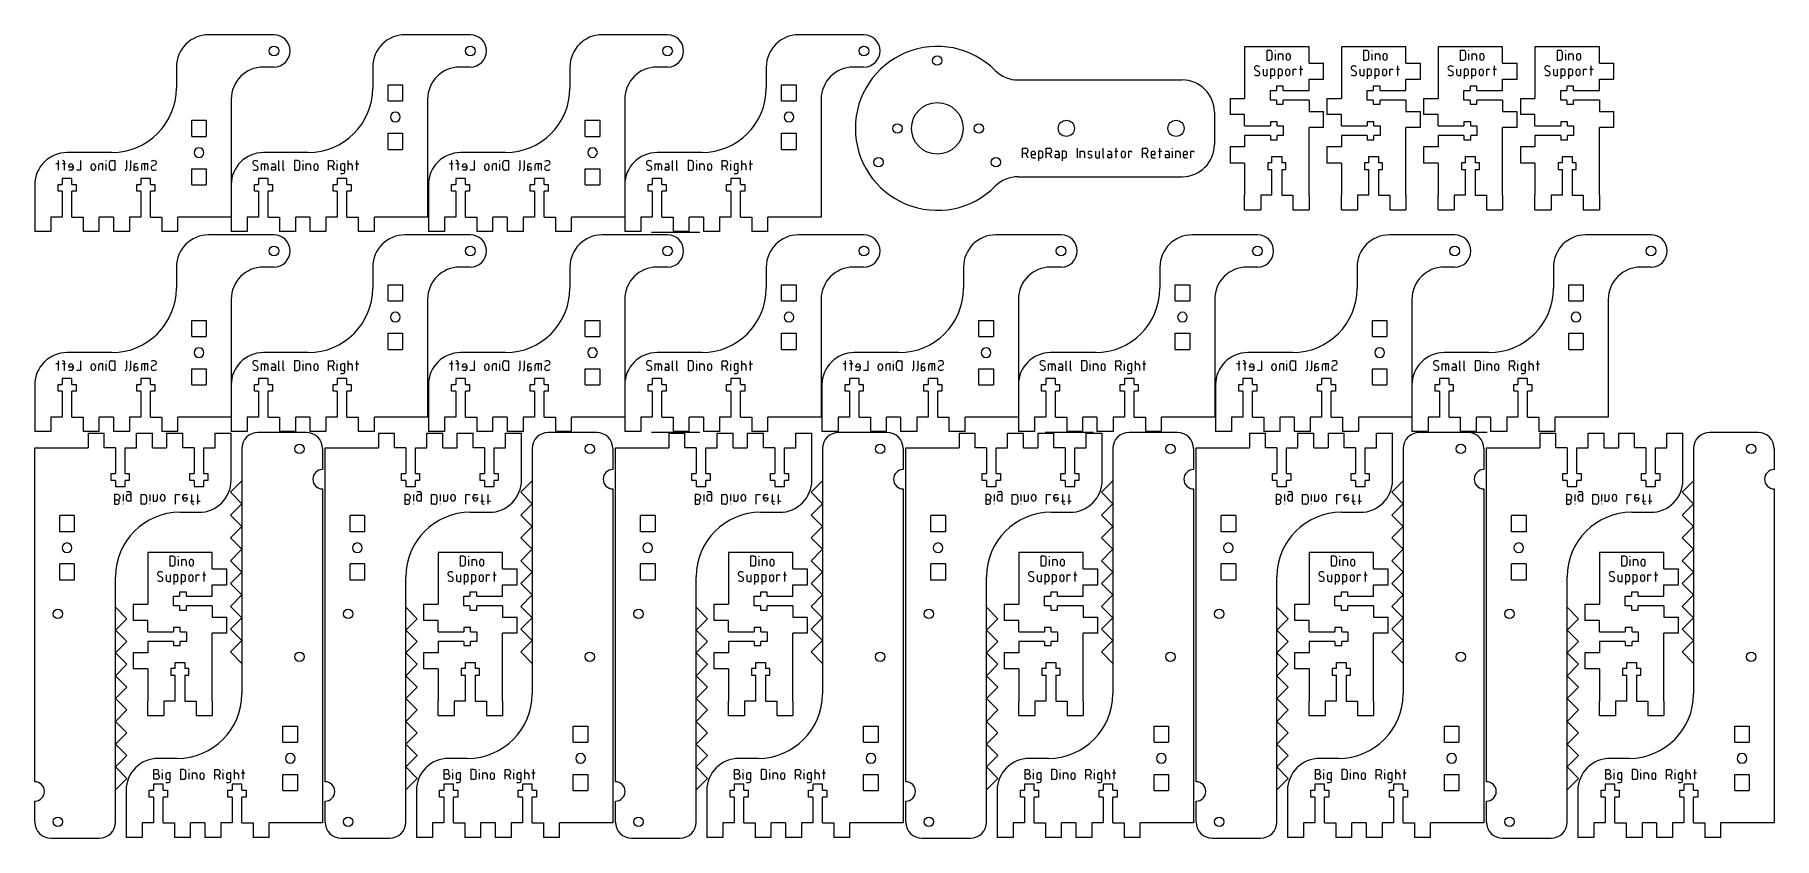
# Model space of a CAD drawing. Header units: millimetres. Extents: x 0 to 539, y 0 to 249.
import ezdxf

# ---------------------------------------------------------------- set-up
doc = ezdxf.new("R2010")
doc.units = ezdxf.units.MM
doc.layers.get('0').update_dxf_attribs({"linetype": 'CONTINUOUS', "lineweight": 25, "true_color": 0x000000})
for name, color, linetype, lineweight, true_color in [('Dino Brackets', 7, 'CONTINUOUS', 0, 0x000000), ('Dino Etch', 4, 'CONTINUOUS', 0, 0x00ffff), ('Dino Text', 4, 'CONTINUOUS', 0, 0x00ffff), ('RepRap Insulator Retainer', 7, 'CONTINUOUS', 0, 0x000000), ('RepRap Insulator Retainer Text', 4, 'CONTINUOUS', 0, 0x00ffff)]:
    doc.layers.add(name, color=color, linetype=linetype, lineweight=lineweight, true_color=true_color)

# ---------------------------------------------------------------- blocks, each defined once
blk = doc.blocks.new('slots')
for p, q in [((-10, -2.25), (-10, 2.25)), ((-5, 2.25), (-10, 2.25)), ((-5, -2.25), (-5, 2.25)), ((10, 2.25), (5, 2.25)), ((5, -2.25), (5, 2.25)), ((10, -2.25), (10, 2.25)), ((-10, -2.25), (-5, -2.25)), ((5, -2.25), (10, -2.25))]:
    blk.add_line(p, q)
blk.add_circle((0, 0), 1.5)
blk = doc.blocks.new('tbits')
at = {"lineweight": 0}
for p, q in [((-1.5, 10.1), (-1.5, 12)), ((1.5, 12), (1.5, 10.1)), ((-2.8, 10.1), (-2.8, 8)), ((-1.5, 10.1), (-2.8, 10.1)), ((-2.8, 8), (-1.5, 8)), ((-1.5, 0), (-1.5, 8)), ((2.8, 10.1), (1.5, 10.1)), ((1.5, 8), (1.5, 0)), ((1.5, 8), (2.8, 8)), ((2.8, 8), (2.8, 10.1)), ((-10, -4.5), (-10, 0)), ((-5, 0), (-5, -4.5)), ((-1.5, 0), (-5, 0)), ((1.5, 0), (5, 0)), ((5, 0), (5, -4.5)), ((10, 0), (10, -4.5)), ((-10, -4.5), (-5, -4.5)), ((5, -4.5), (10, -4.5))]:
    blk.add_line(p, q, dxfattribs=at)
at = {"layer": 'Dino Brackets', "lineweight": 0}
blk.add_line((-1.5, 12), (1.5, 12), dxfattribs=at)

msp = doc.modelspace()

# ---------------------------------------------------------------- linework, layer by layer
at = {"layer": 'Dino Brackets'}
for p, q in [((74.13, 249), (53.88, 249)), ((135, 249), (114.75, 249)), ((196.13, 249), (175.88, 249)), ((257, 249), (236.75, 249)), ((395, 245.25), (375, 245.25)), ((375, 245.25), (375, 229.25)), ((395, 240.25), (395, 245.25)), ((425, 245.25), (405, 245.25)), ((405, 245.25), (405, 229.25)), ((425, 240.25), (425, 245.25)), ((455, 245.25), (435, 245.25)), ((435, 245.25), (435, 229.25)), ((455, 240.25), (455, 245.25)), ((485, 245.25), (465, 245.25)), ((465, 245.25), (465, 229.25)), ((485, 240.25), (485, 245.25)), ((43.88, 239), (43.88, 232.5)), ((74.13, 239), (70.88, 239)), ((104.75, 239), (104.75, 232.5)), ((135, 239), (131.75, 239)), ((165.88, 239), (165.88, 232.5)), ((196.13, 239), (192.88, 239)), ((226.75, 239), (226.75, 232.5)), ((257, 239), (253.75, 239)), ((60.88, 229), (60.88, 192.5)), ((121.75, 229), (121.75, 192.5)), ((182.88, 229), (182.88, 192.5)), ((243.75, 229), (243.75, 192.5)), ((395, 199.25), (395, 220.25)), ((425, 199.25), (425, 220.25)), ((455, 199.25), (455, 220.25)), ((485, 199.25), (485, 220.25)), ((23.88, 212.5), (10, 212.5)), ((84.75, 212.5), (70.88, 212.5)), ((145.88, 212.5), (132, 212.5)), ((206.75, 212.5), (192.88, 212.5)), ((375, 209.25), (375, 199.25)), ((405, 209.25), (405, 199.25)), ((435, 209.25), (435, 199.25)), ((465, 209.25), (465, 199.25)), ((0, 202.5), (0, 192.5)), ((60.88, 202.5), (60.88, 192.5)), ((122, 202.5), (122, 192.5)), ((182.88, 202.5), (182.88, 192.5)), ((24.38, 192.5), (20, 192.5)), ((60.88, 192.5), (44.38, 192.5)), ((85.25, 192.5), (80.88, 192.5)), ((121.75, 192.5), (105.25, 192.5)), ((146.38, 192.5), (142, 192.5)), ((182.88, 192.5), (166.38, 192.5)), ((207.25, 192.5), (202.88, 192.5)), ((243.75, 192.5), (227.25, 192.5)), ((74.13, 187), (53.88, 187)), ((135, 187), (114.75, 187)), ((196.13, 187), (175.88, 187)), ((206.18, 187.75), (191.18, 187.75)), ((257, 187), (236.75, 187)), ((318.13, 187), (297.88, 187)), ((379, 187), (358.75, 187)), ((440.13, 187), (419.88, 187)), ((501, 187), (480.75, 187)), ((43.88, 177), (43.88, 170.5)), ((74.13, 177), (70.88, 177)), ((104.75, 177), (104.75, 170.5)), ((135, 177), (131.75, 177)), ((165.88, 177), (165.88, 170.5)), ((196.13, 177), (192.88, 177)), ((226.75, 177), (226.75, 170.5)), ((257, 177), (253.75, 177)), ((287.88, 177), (287.88, 170.5)), ((318.13, 177), (314.88, 177)), ((348.75, 177), (348.75, 170.5)), ((379, 177), (375.75, 177)), ((409.88, 177), (409.88, 170.5)), ((440.13, 177), (436.88, 177)), ((470.75, 177), (470.75, 170.5)), ((501, 177), (497.75, 177)), ((60.88, 167), (60.88, 130.5)), ((121.75, 167), (121.75, 130.5)), ((182.88, 167), (182.88, 130.5)), ((243.75, 167), (243.75, 130.5)), ((304.88, 167), (304.88, 130.5)), ((365.75, 167), (365.75, 130.5)), ((426.88, 167), (426.88, 130.5)), ((487.75, 167), (487.75, 130.5)), ((23.88, 150.5), (10, 150.5)), ((84.75, 150.5), (70.88, 150.5)), ((145.88, 150.5), (132, 150.5)), ((206.75, 150.5), (192.88, 150.5)), ((267.88, 150.5), (254, 150.5)), ((328.75, 150.5), (314.88, 150.5)), ((389.88, 150.5), (376, 150.5)), ((450.75, 150.5), (436.88, 150.5)), ((0, 140.5), (0, 130.5)), ((60.88, 140.5), (60.88, 130.5)), ((122, 140.5), (122, 130.5)), ((182.88, 140.5), (182.88, 130.5)), ((244, 140.5), (244, 130.5)), ((304.88, 140.5), (304.88, 130.5)), ((366, 140.5), (366, 130.5)), ((426.88, 140.5), (426.88, 130.5)), ((24.38, 130.5), (20, 130.5)), ((60.88, 130.5), (44.38, 130.5)), ((85.25, 130.5), (80.88, 130.5)), ((121.75, 130.5), (105.25, 130.5)), ((146.38, 130.5), (142, 130.5)), ((182.88, 130.5), (166.38, 130.5)), ((207.25, 130.5), (202.88, 130.5)), ((243.75, 130.5), (227.25, 130.5)), ((268.38, 130.5), (264, 130.5)), ((304.88, 130.5), (288.38, 130.5)), ((329.25, 130.5), (324.88, 130.5)), ((365.75, 130.5), (349.25, 130.5)), ((390.38, 130.5), (386, 130.5)), ((426.88, 130.5), (410.38, 130.5)), ((451.25, 130.5), (446.88, 130.5)), ((487.75, 130.5), (471.25, 130.5)), ((84.18, 125.75), (69.18, 125.75)), ((174.18, 125.75), (159.18, 125.75)), ((206.18, 125.75), (191.18, 125.75)), ((264.18, 125.75), (249.18, 125.75)), ((328.18, 125.75), (313.18, 125.75)), ((354.18, 125.75), (339.18, 125.75)), ((444.18, 125.75), (429.18, 125.75)), ((450.18, 125.75), (435.18, 125.75)), ((534.18, 125.75), (519.18, 125.75)), ((0, 121), (16.5, 121)), ((0, 17.5), (0, 121)), ((36.5, 121), (40.87, 121)), ((60.87, 111), (60.87, 121)), ((64.18, 120.75), (64.18, 110.75)), ((89.18, 120.75), (89.18, 114.25)), ((90, 121), (106.5, 121)), ((90, 17.5), (90, 121)), ((126.5, 121), (130.87, 121)), ((150.87, 111), (150.87, 121)), ((154.18, 120.75), (154.18, 110.75)), ((179.18, 120.75), (179.18, 114.25)), ((180, 121), (196.5, 121)), ((180, 17.5), (180, 121)), ((216.5, 121), (220.87, 121)), ((240.87, 111), (240.87, 121)), ((244.18, 120.75), (244.18, 110.75)), ((269.18, 120.75), (269.18, 114.25)), ((270, 121), (286.5, 121)), ((270, 17.5), (270, 121)), ((306.5, 121), (310.87, 121)), ((330.87, 111), (330.87, 121)), ((334.18, 120.75), (334.18, 110.75)), ((359.18, 120.75), (359.18, 114.25)), ((360, 121), (376.5, 121)), ((360, 17.5), (360, 121)), ((396.5, 121), (400.87, 121)), ((420.87, 111), (420.87, 121)), ((424.18, 120.75), (424.18, 110.75)), ((449.18, 120.75), (449.18, 114.25)), ((450, 121), (466.5, 121)), ((450, 17.5), (450, 121)), ((486.5, 121), (490.87, 121)), ((510.87, 111), (510.87, 121)), ((514.18, 120.75), (514.18, 110.75)), ((539.18, 120.75), (539.18, 114.25)), ((64.18, 110.75), (60.64, 107.21)), ((89.18, 108.25), (89.18, 4.75)), ((154.18, 110.75), (150.64, 107.21)), ((179.18, 108.25), (179.18, 4.75)), ((244.18, 110.75), (240.64, 107.21)), ((269.18, 108.25), (269.18, 4.75)), ((334.18, 110.75), (330.64, 107.21)), ((359.18, 108.25), (359.18, 4.75)), ((424.18, 110.75), (420.64, 107.21)), ((449.18, 108.25), (449.18, 4.75)), ((514.18, 110.75), (510.64, 107.21)), ((539.18, 108.25), (539.18, 4.75)), ((60.64, 107.21), (64.18, 103.68)), ((64.18, 103.68), (60.64, 100.14)), ((150.64, 107.21), (154.18, 103.68)), ((154.18, 103.68), (150.64, 100.14)), ((240.64, 107.21), (244.18, 103.68)), ((244.18, 103.68), (240.64, 100.14)), ((330.64, 107.21), (334.18, 103.68)), ((334.18, 103.68), (330.64, 100.14)), ((420.64, 107.21), (424.18, 103.68)), ((424.18, 103.68), (420.64, 100.14)), ((510.64, 107.21), (514.18, 103.68)), ((514.18, 103.68), (510.64, 100.14)), ((45, 101), (50.87, 101)), ((60.64, 100.14), (64.18, 96.61)), ((135, 101), (140.87, 101)), ((150.64, 100.14), (154.18, 96.61)), ((225, 101), (230.87, 101)), ((240.64, 100.14), (244.18, 96.61)), ((315, 101), (320.87, 101)), ((330.64, 100.14), (334.18, 96.61)), ((405, 101), (410.87, 101)), ((420.64, 100.14), (424.18, 96.61)), ((495, 101), (500.87, 101)), ((510.64, 100.14), (514.18, 96.61)), ((64.18, 96.61), (60.64, 93.07)), ((60.64, 93.07), (64.18, 89.54)), ((154.18, 96.61), (150.64, 93.07)), ((150.64, 93.07), (154.18, 89.54)), ((244.18, 96.61), (240.64, 93.07)), ((240.64, 93.07), (244.18, 89.54)), ((334.18, 96.61), (330.64, 93.07)), ((330.64, 93.07), (334.18, 89.54)), ((424.18, 96.61), (420.64, 93.07)), ((420.64, 93.07), (424.18, 89.54)), ((514.18, 96.61), (510.64, 93.07)), ((510.64, 93.07), (514.18, 89.54)), ((55, 88.5), (35, 88.5)), ((35, 88.5), (35, 72.5)), ((55, 83.5), (55, 88.5)), ((64.18, 89.54), (60.64, 86)), ((145, 88.5), (125, 88.5)), ((125, 88.5), (125, 72.5)), ((145, 83.5), (145, 88.5)), ((154.18, 89.54), (150.64, 86)), ((235, 88.5), (215, 88.5)), ((215, 88.5), (215, 72.5)), ((235, 83.5), (235, 88.5)), ((244.18, 89.54), (240.64, 86)), ((325, 88.5), (305, 88.5)), ((305, 88.5), (305, 72.5)), ((325, 83.5), (325, 88.5)), ((334.18, 89.54), (330.64, 86)), ((415, 88.5), (395, 88.5)), ((395, 88.5), (395, 72.5)), ((415, 83.5), (415, 88.5)), ((424.18, 89.54), (420.64, 86)), ((505, 88.5), (485, 88.5)), ((485, 88.5), (485, 72.5)), ((505, 83.5), (505, 88.5)), ((514.18, 89.54), (510.64, 86)), ((25, 71.57), (25, 81)), ((60.64, 86), (64.18, 82.47)), ((64.18, 82.47), (60.64, 78.93)), ((115, 71.57), (115, 81)), ((150.64, 86), (154.18, 82.47)), ((154.18, 82.47), (150.64, 78.93)), ((205, 71.57), (205, 81)), ((240.64, 86), (244.18, 82.47)), ((244.18, 82.47), (240.64, 78.93)), ((295, 71.57), (295, 81)), ((330.64, 86), (334.18, 82.47)), ((334.18, 82.47), (330.64, 78.93)), ((385, 71.57), (385, 81)), ((420.64, 86), (424.18, 82.47)), ((424.18, 82.47), (420.64, 78.93)), ((475, 71.57), (475, 81)), ((510.64, 86), (514.18, 82.47)), ((514.18, 82.47), (510.64, 78.93)), ((60.64, 78.93), (64.18, 75.39)), ((150.64, 78.93), (154.18, 75.39)), ((240.64, 78.93), (244.18, 75.39)), ((330.64, 78.93), (334.18, 75.39)), ((420.64, 78.93), (424.18, 75.39)), ((510.64, 78.93), (514.18, 75.39)), ((28.54, 68.03), (25, 71.57)), ((64.18, 75.39), (60.64, 71.86)), ((60.64, 71.86), (64.18, 68.32)), ((118.54, 68.03), (115, 71.57)), ((154.18, 75.39), (150.64, 71.86)), ((150.64, 71.86), (154.18, 68.32)), ((208.54, 68.03), (205, 71.57)), ((244.18, 75.39), (240.64, 71.86)), ((240.64, 71.86), (244.18, 68.32)), ((298.54, 68.03), (295, 71.57)), ((334.18, 75.39), (330.64, 71.86)), ((330.64, 71.86), (334.18, 68.32)), ((388.54, 68.03), (385, 71.57)), ((424.18, 75.39), (420.64, 71.86)), ((420.64, 71.86), (424.18, 68.32)), ((478.54, 68.03), (475, 71.57)), ((514.18, 75.39), (510.64, 71.86)), ((510.64, 71.86), (514.18, 68.32)), ((25, 64.5), (28.54, 68.03)), ((64.18, 68.32), (60.64, 64.79)), ((60.64, 64.79), (64.18, 61.25)), ((115, 64.5), (118.54, 68.03)), ((154.18, 68.32), (150.64, 64.79)), ((150.64, 64.79), (154.18, 61.25)), ((205, 64.5), (208.54, 68.03)), ((244.18, 68.32), (240.64, 64.79)), ((240.64, 64.79), (244.18, 61.25)), ((295, 64.5), (298.54, 68.03)), ((334.18, 68.32), (330.64, 64.79)), ((330.64, 64.79), (334.18, 61.25)), ((385, 64.5), (388.54, 68.03)), ((424.18, 68.32), (420.64, 64.79)), ((420.64, 64.79), (424.18, 61.25)), ((475, 64.5), (478.54, 68.03)), ((514.18, 68.32), (510.64, 64.79)), ((510.64, 64.79), (514.18, 61.25)), ((28.54, 60.96), (25, 64.5)), ((25, 57.43), (28.54, 60.96)), ((55, 42.5), (55, 63.5)), ((64.18, 61.25), (60.64, 57.72)), ((118.54, 60.96), (115, 64.5)), ((115, 57.43), (118.54, 60.96)), ((145, 42.5), (145, 63.5)), ((154.18, 61.25), (150.64, 57.72)), ((208.54, 60.96), (205, 64.5)), ((205, 57.43), (208.54, 60.96)), ((235, 42.5), (235, 63.5)), ((244.18, 61.25), (240.64, 57.72)), ((298.54, 60.96), (295, 64.5)), ((295, 57.43), (298.54, 60.96)), ((325, 42.5), (325, 63.5)), ((334.18, 61.25), (330.64, 57.72)), ((388.54, 60.96), (385, 64.5)), ((385, 57.43), (388.54, 60.96)), ((415, 42.5), (415, 63.5)), ((424.18, 61.25), (420.64, 57.72)), ((478.54, 60.96), (475, 64.5)), ((475, 57.43), (478.54, 60.96)), ((505, 42.5), (505, 63.5)), ((514.18, 61.25), (510.64, 57.72)), ((28.54, 53.89), (25, 57.43)), ((60.64, 57.72), (64.18, 54.18)), ((64.18, 54.18), (64.18, 44.75)), ((118.54, 53.89), (115, 57.43)), ((150.64, 57.72), (154.18, 54.18)), ((154.18, 54.18), (154.18, 44.75)), ((208.54, 53.89), (205, 57.43)), ((240.64, 57.72), (244.18, 54.18)), ((244.18, 54.18), (244.18, 44.75)), ((298.54, 53.89), (295, 57.43)), ((330.64, 57.72), (334.18, 54.18)), ((334.18, 54.18), (334.18, 44.75)), ((388.54, 53.89), (385, 57.43)), ((420.64, 57.72), (424.18, 54.18)), ((424.18, 54.18), (424.18, 44.75)), ((478.54, 53.89), (475, 57.43)), ((510.64, 57.72), (514.18, 54.18)), ((514.18, 54.18), (514.18, 44.75)), ((25, 50.36), (28.54, 53.89)), ((28.54, 46.82), (25, 50.36)), ((35, 52.5), (35, 42.5)), ((115, 50.36), (118.54, 53.89)), ((118.54, 46.82), (115, 50.36)), ((125, 52.5), (125, 42.5)), ((205, 50.36), (208.54, 53.89)), ((208.54, 46.82), (205, 50.36)), ((215, 52.5), (215, 42.5)), ((295, 50.36), (298.54, 53.89)), ((298.54, 46.82), (295, 50.36)), ((305, 52.5), (305, 42.5)), ((385, 50.36), (388.54, 53.89)), ((388.54, 46.82), (385, 50.36)), ((395, 52.5), (395, 42.5)), ((475, 50.36), (478.54, 53.89)), ((478.54, 46.82), (475, 50.36)), ((485, 52.5), (485, 42.5)), ((25, 43.28), (28.54, 46.82)), ((28.54, 39.75), (25, 43.28)), ((115, 43.28), (118.54, 46.82)), ((118.54, 39.75), (115, 43.28)), ((205, 43.28), (208.54, 46.82)), ((208.54, 39.75), (205, 43.28)), ((295, 43.28), (298.54, 46.82)), ((298.54, 39.75), (295, 43.28)), ((385, 43.28), (388.54, 46.82)), ((388.54, 39.75), (385, 43.28)), ((475, 43.28), (478.54, 46.82)), ((478.54, 39.75), (475, 43.28)), ((25, 36.21), (28.54, 39.75)), ((115, 36.21), (118.54, 39.75)), ((205, 36.21), (208.54, 39.75)), ((295, 36.21), (298.54, 39.75)), ((385, 36.21), (388.54, 39.75)), ((475, 36.21), (478.54, 39.75)), ((28.54, 32.68), (25, 36.21)), ((25, 29.14), (28.54, 32.68)), ((118.54, 32.68), (115, 36.21)), ((115, 29.14), (118.54, 32.68)), ((208.54, 32.68), (205, 36.21)), ((205, 29.14), (208.54, 32.68)), ((298.54, 32.68), (295, 36.21)), ((295, 29.14), (298.54, 32.68)), ((388.54, 32.68), (385, 36.21)), ((385, 29.14), (388.54, 32.68)), ((478.54, 32.68), (475, 36.21)), ((475, 29.14), (478.54, 32.68)), ((28.54, 25.61), (25, 29.14)), ((118.54, 25.61), (115, 29.14)), ((208.54, 25.61), (205, 29.14)), ((298.54, 25.61), (295, 29.14)), ((388.54, 25.61), (385, 29.14)), ((478.54, 25.61), (475, 29.14)), ((25, 22.07), (28.54, 25.61)), ((28.54, 18.54), (25, 22.07)), ((44.18, 24.75), (38.3, 24.75)), ((115, 22.07), (118.54, 25.61)), ((118.54, 18.54), (115, 22.07)), ((134.18, 24.75), (128.3, 24.75)), ((205, 22.07), (208.54, 25.61)), ((208.54, 18.54), (205, 22.07)), ((224.18, 24.75), (218.3, 24.75)), ((295, 22.07), (298.54, 25.61)), ((298.54, 18.54), (295, 22.07)), ((314.18, 24.75), (308.3, 24.75)), ((385, 22.07), (388.54, 25.61)), ((388.54, 18.54), (385, 22.07)), ((404.18, 24.75), (398.3, 24.75)), ((475, 22.07), (478.54, 25.61)), ((478.54, 18.54), (475, 22.07)), ((494.18, 24.75), (488.3, 24.75)), ((25, 15), (28.54, 18.54)), ((115, 15), (118.54, 18.54)), ((205, 15), (208.54, 18.54)), ((295, 15), (298.54, 18.54)), ((385, 15), (388.54, 18.54)), ((475, 15), (478.54, 18.54)), ((0, 5), (0, 11.5)), ((25, 5), (25, 15)), ((28.3, 14.75), (28.3, 4.75)), ((90, 5), (90, 11.5)), ((115, 5), (115, 15)), ((118.3, 14.75), (118.3, 4.75)), ((180, 5), (180, 11.5)), ((205, 5), (205, 15)), ((208.3, 14.75), (208.3, 4.75)), ((270, 5), (270, 11.5)), ((295, 5), (295, 15)), ((298.3, 14.75), (298.3, 4.75)), ((360, 5), (360, 11.5)), ((385, 5), (385, 15)), ((388.3, 14.75), (388.3, 4.75)), ((450, 5), (450, 11.5)), ((475, 5), (475, 15)), ((478.3, 14.75), (478.3, 4.75)), ((52.68, 4.75), (48.3, 4.75)), ((89.18, 4.75), (72.68, 4.75)), ((142.68, 4.75), (138.3, 4.75)), ((179.18, 4.75), (162.68, 4.75)), ((232.68, 4.75), (228.3, 4.75)), ((269.18, 4.75), (252.68, 4.75)), ((322.68, 4.75), (318.3, 4.75)), ((359.18, 4.75), (342.68, 4.75)), ((412.68, 4.75), (408.3, 4.75)), ((449.18, 4.75), (432.68, 4.75)), ((502.68, 4.75), (498.3, 4.75)), ((539.18, 4.75), (522.68, 4.75)), ((5, 0), (20, 0)), ((95, 0), (110, 0)), ((185, 0), (200, 0)), ((275, 0), (290, 0)), ((365, 0), (380, 0)), ((455, 0), (470, 0))]:
    msp.add_line(p, q, dxfattribs=at)
for centre, radius in [((74.13, 244), 1.5), ((135, 244), 1.5), ((196.13, 244), 1.5), ((257, 244), 1.5), ((74.13, 182), 1.5), ((135, 182), 1.5), ((196.13, 182), 1.5), ((257, 182), 1.5), ((318.13, 182), 1.5), ((379, 182), 1.5), ((440.13, 182), 1.5), ((501, 182), 1.5), ((82.03, 120.65), 1.45), ((172.03, 120.65), 1.45), ((262.03, 120.65), 1.45), ((352.03, 120.65), 1.45), ((442.03, 120.65), 1.45), ((532.03, 120.65), 1.45), ((7.15, 69.5), 1.45), ((97.15, 69.5), 1.45), ((187.15, 69.5), 1.45), ((277.15, 69.5), 1.45), ((367.15, 69.5), 1.45), ((457.15, 69.5), 1.45), ((82.03, 56.25), 1.45), ((172.03, 56.25), 1.45), ((262.03, 56.25), 1.45), ((352.03, 56.25), 1.45), ((442.03, 56.25), 1.45), ((532.03, 56.25), 1.45), ((7.15, 5.1), 1.45), ((97.15, 5.1), 1.45), ((187.15, 5.1), 1.45), ((277.15, 5.1), 1.45), ((367.15, 5.1), 1.45), ((457.15, 5.1), 1.45)]:
    msp.add_circle(centre, radius, dxfattribs=at)
for centre, radius, start, end in [((53.88, 239), 10, 90, 180), ((74.13, 244), 5, 270, 90), ((114.75, 239), 10, 90, 180), ((135, 244), 5, 270, 90), ((175.88, 239), 10, 90, 180), ((196.13, 244), 5, 270, 90), ((236.75, 239), 10, 90, 180), ((257, 244), 5, 270, 90), ((70.88, 229), 10, 90, 180), ((131.75, 229), 10, 90, 180), ((192.88, 229), 10, 90, 180), ((253.75, 229), 10, 90, 180), ((23.88, 232.5), 20, 270, 360), ((84.75, 232.5), 20, 270, 360), ((145.88, 232.5), 20, 270, 360), ((206.75, 232.5), 20, 270, 360), ((10, 202.5), 10, 90, 180), ((70.88, 202.5), 10, 90, 180), ((132, 202.5), 10, 90, 180), ((192.88, 202.5), 10, 90, 180), ((53.88, 177), 10, 90, 180), ((74.13, 182), 5, 270, 90), ((114.75, 177), 10, 90, 180), ((135, 182), 5, 270, 90), ((175.88, 177), 10, 90, 180), ((196.13, 182), 5, 270, 90), ((236.75, 177), 10, 90, 180), ((257, 182), 5, 270, 90), ((297.88, 177), 10, 90, 180), ((318.13, 182), 5, 270, 90), ((358.75, 177), 10, 90, 180), ((379, 182), 5, 270, 90), ((419.88, 177), 10, 90, 180), ((440.13, 182), 5, 270, 90), ((480.75, 177), 10, 90, 180), ((501, 182), 5, 270, 90), ((70.88, 167), 10, 90, 180), ((131.75, 167), 10, 90, 180), ((192.88, 167), 10, 90, 180), ((253.75, 167), 10, 90, 180), ((314.88, 167), 10, 90, 180), ((375.75, 167), 10, 90, 180), ((436.88, 167), 10, 90, 180), ((497.75, 167), 10, 90, 180), ((23.88, 170.5), 20, 270, 360), ((84.75, 170.5), 20, 270, 360), ((145.88, 170.5), 20, 270, 360), ((206.75, 170.5), 20, 270, 360), ((267.88, 170.5), 20, 270, 360), ((328.75, 170.5), 20, 270, 360), ((389.88, 170.5), 20, 270, 360), ((450.75, 170.5), 20, 270, 360), ((10, 140.5), 10, 90, 180), ((70.88, 140.5), 10, 90, 180), ((132, 140.5), 10, 90, 180), ((192.88, 140.5), 10, 90, 180), ((254, 140.5), 10, 90, 180), ((314.88, 140.5), 10, 90, 180), ((376, 140.5), 10, 90, 180), ((436.88, 140.5), 10, 90, 180), ((69.18, 120.75), 5, 90, 180), ((84.18, 120.75), 5, 360, 90), ((159.18, 120.75), 5, 90, 180), ((174.18, 120.75), 5, 360, 90), ((249.18, 120.75), 5, 90, 180), ((264.18, 120.75), 5, 360, 90), ((339.18, 120.75), 5, 90, 180), ((354.18, 120.75), 5, 360, 90), ((429.18, 120.75), 5, 90, 180), ((444.18, 120.75), 5, 360, 90), ((519.18, 120.75), 5, 90, 180), ((534.18, 120.75), 5, 360, 90), ((89.18, 111.25), 3, 90, 270), ((179.18, 111.25), 3, 90, 270), ((269.18, 111.25), 3, 90, 270), ((359.18, 111.25), 3, 90, 270), ((449.18, 111.25), 3, 90, 270), ((539.18, 111.25), 3, 90, 270), ((50.87, 111), 10, 270, 0), ((140.87, 111), 10, 270, 0), ((230.87, 111), 10, 270, 0), ((320.87, 111), 10, 270, 0), ((410.87, 111), 10, 270, 0), ((500.87, 111), 10, 270, 0), ((45, 81), 20, 90, 180), ((135, 81), 20, 90, 180), ((225, 81), 20, 90, 180), ((315, 81), 20, 90, 180), ((405, 81), 20, 90, 180), ((495, 81), 20, 90, 180), ((44.18, 44.75), 20, 270, 0), ((134.18, 44.75), 20, 270, 0), ((224.18, 44.75), 20, 270, 0), ((314.18, 44.75), 20, 270, 0), ((404.18, 44.75), 20, 270, 0), ((494.18, 44.75), 20, 270, 0), ((38.3, 14.75), 10, 90, 180), ((128.3, 14.75), 10, 90, 180), ((218.3, 14.75), 10, 90, 180), ((308.3, 14.75), 10, 90, 180), ((398.3, 14.75), 10, 90, 180), ((488.3, 14.75), 10, 90, 180), ((0, 14.5), 3, 270, 90), ((90, 14.5), 3, 270, 90), ((180, 14.5), 3, 270, 90), ((270, 14.5), 3, 270, 90), ((360, 14.5), 3, 270, 90), ((450, 14.5), 3, 270, 90), ((5, 5), 5, 180, 270), ((20, 5), 5, 270, 0), ((95, 5), 5, 180, 270), ((110, 5), 5, 270, 0), ((185, 5), 5, 180, 270), ((200, 5), 5, 270, 0), ((275, 5), 5, 180, 270), ((290, 5), 5, 270, 0), ((365, 5), 5, 180, 270), ((380, 5), 5, 270, 0), ((455, 5), 5, 180, 270), ((470, 5), 5, 270, 0)]:
    msp.add_arc(centre, radius, start, end, dxfattribs=at)
at = {"layer": 'Dino Etch'}
for p, q in [((64.18, 110.75), (64.18, 54.18)), ((154.18, 110.75), (154.18, 54.18)), ((244.18, 110.75), (244.18, 54.18)), ((334.18, 110.75), (334.18, 54.18)), ((424.18, 110.75), (424.18, 54.18)), ((514.18, 110.75), (514.18, 54.18)), ((25, 15), (25, 71.57)), ((115, 15), (115, 71.57)), ((205, 15), (205, 71.57)), ((295, 15), (295, 71.57)), ((385, 15), (385, 71.57)), ((475, 15), (475, 71.57))]:
    msp.add_line(p, q, dxfattribs=at)
at = {"layer": 'Dino Text'}
for p, q in [((382.88, 244.15), (381.88, 244.15)), ((381.88, 244.15), (381.88, 241.15)), ((383.55, 241.82), (383.55, 243.48)), ((384.55, 243.98), (384.55, 244.15)), ((384.55, 241.15), (384.55, 243.15)), ((385.55, 241.15), (385.55, 243.15)), ((385.55, 243.15), (386.38, 243.15)), ((386.88, 242.65), (386.88, 241.15)), ((412.88, 244.15), (411.88, 244.15)), ((411.88, 244.15), (411.88, 241.15)), ((413.55, 241.82), (413.55, 243.48)), ((414.55, 243.98), (414.55, 244.15)), ((414.55, 241.15), (414.55, 243.15)), ((415.55, 241.15), (415.55, 243.15)), ((415.55, 243.15), (416.38, 243.15)), ((416.88, 242.65), (416.88, 241.15)), ((442.88, 244.15), (441.88, 244.15)), ((441.88, 244.15), (441.88, 241.15)), ((443.55, 241.82), (443.55, 243.48)), ((444.55, 243.98), (444.55, 244.15)), ((444.55, 241.15), (444.55, 243.15)), ((445.55, 241.15), (445.55, 243.15)), ((445.55, 243.15), (446.38, 243.15)), ((446.88, 242.65), (446.88, 241.15)), ((472.88, 244.15), (471.88, 244.15)), ((471.88, 244.15), (471.88, 241.15)), ((473.55, 241.82), (473.55, 243.48)), ((474.55, 243.98), (474.55, 244.15)), ((474.55, 241.15), (474.55, 243.15)), ((475.55, 241.15), (475.55, 243.15)), ((475.55, 243.15), (476.38, 243.15)), ((476.88, 242.65), (476.88, 241.15)), ((378.41, 238.09), (379.35, 237.61)), ((380.72, 238.35), (380.72, 236.85)), ((381.88, 241.15), (382.88, 241.15)), ((382.05, 236.35), (382.05, 238.35)), ((383.88, 238.35), (383.05, 238.35)), ((383.05, 238.35), (383.05, 235.35)), ((384.38, 236.85), (384.38, 237.85)), ((386.22, 238.35), (385.38, 238.35)), ((385.38, 238.35), (385.38, 235.35)), ((386.72, 236.85), (386.72, 237.85)), ((387.72, 237.68), (387.72, 237.02)), ((387.88, 242.48), (387.88, 241.82)), ((389.05, 237.02), (389.05, 237.68)), ((389.22, 241.82), (389.22, 242.48)), ((390.05, 236.35), (390.05, 238.35)), ((390.05, 238.35), (390.72, 238.35)), ((392.05, 238.35), (393.05, 238.35)), ((392.38, 239.35), (392.38, 236.35)), ((408.41, 238.09), (409.35, 237.61)), ((410.72, 238.35), (410.72, 236.85)), ((411.88, 241.15), (412.88, 241.15)), ((412.05, 236.35), (412.05, 238.35)), ((413.88, 238.35), (413.05, 238.35)), ((413.05, 238.35), (413.05, 235.35)), ((414.38, 236.85), (414.38, 237.85)), ((416.22, 238.35), (415.38, 238.35)), ((415.38, 238.35), (415.38, 235.35)), ((416.72, 236.85), (416.72, 237.85)), ((417.72, 237.68), (417.72, 237.02)), ((417.88, 242.48), (417.88, 241.82)), ((419.05, 237.02), (419.05, 237.68)), ((419.22, 241.82), (419.22, 242.48)), ((420.05, 236.35), (420.05, 238.35)), ((420.05, 238.35), (420.72, 238.35)), ((422.05, 238.35), (423.05, 238.35)), ((422.38, 239.35), (422.38, 236.35)), ((438.41, 238.09), (439.35, 237.61)), ((440.72, 238.35), (440.72, 236.85)), ((441.88, 241.15), (442.88, 241.15)), ((442.05, 236.35), (442.05, 238.35)), ((443.88, 238.35), (443.05, 238.35)), ((443.05, 238.35), (443.05, 235.35)), ((444.38, 236.85), (444.38, 237.85)), ((446.22, 238.35), (445.38, 238.35)), ((445.38, 238.35), (445.38, 235.35)), ((446.72, 236.85), (446.72, 237.85)), ((447.72, 237.68), (447.72, 237.02)), ((447.88, 242.48), (447.88, 241.82)), ((449.05, 237.02), (449.05, 237.68)), ((449.22, 241.82), (449.22, 242.48)), ((450.05, 236.35), (450.05, 238.35)), ((450.05, 238.35), (450.72, 238.35)), ((452.05, 238.35), (453.05, 238.35)), ((452.38, 239.35), (452.38, 236.35)), ((468.41, 238.09), (469.35, 237.61)), ((470.72, 238.35), (470.72, 236.85)), ((471.88, 241.15), (472.88, 241.15)), ((472.05, 236.35), (472.05, 238.35)), ((473.88, 238.35), (473.05, 238.35)), ((473.05, 238.35), (473.05, 235.35)), ((474.38, 236.85), (474.38, 237.85)), ((476.22, 238.35), (475.38, 238.35)), ((475.38, 238.35), (475.38, 235.35)), ((476.72, 236.85), (476.72, 237.85)), ((477.72, 237.68), (477.72, 237.02)), ((477.88, 242.48), (477.88, 241.82)), ((479.05, 237.02), (479.05, 237.68)), ((479.22, 241.82), (479.22, 242.48)), ((480.05, 236.35), (480.05, 238.35)), ((480.05, 238.35), (480.72, 238.35)), ((482.05, 238.35), (483.05, 238.35)), ((482.38, 239.35), (482.38, 236.35)), ((381.22, 236.35), (382.05, 236.35)), ((383.05, 236.35), (383.88, 236.35)), ((385.38, 236.35), (386.22, 236.35)), ((411.22, 236.35), (412.05, 236.35)), ((413.05, 236.35), (413.88, 236.35)), ((415.38, 236.35), (416.22, 236.35)), ((441.22, 236.35), (442.05, 236.35)), ((443.05, 236.35), (443.88, 236.35)), ((445.38, 236.35), (446.22, 236.35)), ((471.22, 236.35), (472.05, 236.35)), ((473.05, 236.35), (473.88, 236.35)), ((475.38, 236.35), (476.22, 236.35)), ((7.54, 209), (6.54, 209)), ((7.21, 210), (7.21, 207)), ((8.71, 210), (8.54, 210)), ((9.54, 209), (8.54, 209)), ((9.21, 207), (9.21, 209.5)), ((10.54, 208), (10.54, 208.33)), ((11.88, 208), (10.54, 208)), ((11.38, 207), (10.54, 207)), ((11.88, 208.33), (11.88, 207.5)), ((14.21, 207), (12.88, 207)), ((14.21, 210), (14.21, 207)), ((17.46, 207.67), (17.46, 208.33)), ((18.79, 208.33), (18.79, 207.67)), ((19.79, 208.5), (19.79, 207)), ((21.13, 209), (20.29, 209)), ((21.13, 207), (21.13, 209)), ((22.13, 209.83), (22.13, 210)), ((22.13, 207), (22.13, 209)), ((23.13, 207.67), (23.13, 209.33)), ((23.79, 210), (24.79, 210)), ((24.79, 207), (23.79, 207)), ((24.79, 210), (24.79, 207)), ((28.38, 210), (28.38, 207.33)), ((29.71, 210), (29.71, 207.33)), ((30.71, 208.5), (30.71, 207)), ((31.54, 208), (30.71, 208)), ((30.71, 207), (31.54, 207)), ((31.88, 209), (31.21, 209)), ((33.04, 208.5), (33.04, 207)), ((35.04, 209), (33.54, 209)), ((34.04, 209), (34.04, 207)), ((35.04, 207), (35.04, 209)), ((37.35, 208.74), (36.41, 208.26)), ((67.95, 208.74), (68.89, 208.26)), ((70.25, 207), (70.25, 209)), ((70.25, 209), (71.75, 209)), ((71.25, 209), (71.25, 207)), ((72.25, 208.5), (72.25, 207)), ((73.42, 209), (74.08, 209)), ((73.75, 208), (74.58, 208)), ((74.58, 207), (73.75, 207)), ((74.58, 208.5), (74.58, 207)), ((75.58, 210), (75.58, 207.33)), ((76.92, 210), (76.92, 207.33)), ((81.5, 210), (80.5, 210)), ((80.5, 210), (80.5, 207)), ((80.5, 207), (81.5, 207)), ((82.17, 207.67), (82.17, 209.33)), ((83.17, 209.83), (83.17, 210)), ((83.17, 207), (83.17, 209)), ((84.17, 207), (84.17, 209)), ((84.17, 209), (85, 209)), ((85.5, 208.5), (85.5, 207)), ((86.5, 208.33), (86.5, 207.67)), ((87.83, 207.67), (87.83, 208.33)), ((91.08, 207), (91.08, 210)), ((91.08, 210), (92.08, 210)), ((92.08, 208.33), (91.08, 208.33)), ((92.08, 208.33), (92.75, 207)), ((92.75, 209.33), (92.75, 209)), ((93.75, 209.83), (93.75, 210)), ((93.75, 207), (93.75, 209)), ((94.75, 208.5), (94.75, 207.5)), ((94.75, 206), (95.58, 206)), ((96.08, 209), (95.25, 209)), ((95.25, 207), (96.08, 207)), ((96.08, 206.5), (96.08, 209)), ((97.08, 210), (97.08, 207)), ((97.08, 209), (97.92, 209)), ((98.42, 208.5), (98.42, 207)), ((99.42, 209), (100.42, 209)), ((99.75, 210), (99.75, 207)), ((129.54, 209), (128.54, 209)), ((129.21, 210), (129.21, 207)), ((130.71, 210), (130.54, 210)), ((131.54, 209), (130.54, 209)), ((131.21, 207), (131.21, 209.5)), ((132.54, 208), (132.54, 208.33)), ((133.88, 208), (132.54, 208)), ((133.38, 207), (132.54, 207)), ((133.88, 208.33), (133.88, 207.5)), ((136.21, 207), (134.88, 207)), ((136.21, 210), (136.21, 207)), ((139.46, 207.67), (139.46, 208.33)), ((140.79, 208.33), (140.79, 207.67)), ((141.79, 208.5), (141.79, 207)), ((143.13, 209), (142.29, 209)), ((143.13, 207), (143.13, 209)), ((144.13, 209.83), (144.13, 210)), ((144.13, 207), (144.13, 209)), ((145.13, 207.67), (145.13, 209.33)), ((145.79, 210), (146.79, 210)), ((146.79, 207), (145.79, 207)), ((146.79, 210), (146.79, 207)), ((150.38, 210), (150.38, 207.33)), ((151.71, 210), (151.71, 207.33)), ((152.71, 208.5), (152.71, 207)), ((153.54, 208), (152.71, 208)), ((152.71, 207), (153.54, 207)), ((153.88, 209), (153.21, 209)), ((155.04, 208.5), (155.04, 207)), ((157.04, 209), (155.54, 209)), ((156.04, 209), (156.04, 207)), ((157.04, 207), (157.04, 209)), ((159.35, 208.74), (158.41, 208.26)), ((189.95, 208.74), (190.89, 208.26)), ((192.25, 207), (192.25, 209)), ((192.25, 209), (193.75, 209)), ((193.25, 209), (193.25, 207)), ((194.25, 208.5), (194.25, 207)), ((195.42, 209), (196.08, 209)), ((195.75, 208), (196.58, 208)), ((196.58, 207), (195.75, 207)), ((196.58, 208.5), (196.58, 207)), ((197.58, 210), (197.58, 207.33)), ((198.92, 210), (198.92, 207.33)), ((203.5, 210), (202.5, 210)), ((202.5, 210), (202.5, 207)), ((202.5, 207), (203.5, 207)), ((204.17, 207.67), (204.17, 209.33)), ((205.17, 209.83), (205.17, 210)), ((205.17, 207), (205.17, 209)), ((206.17, 207), (206.17, 209)), ((206.17, 209), (207, 209)), ((207.5, 208.5), (207.5, 207)), ((208.5, 208.33), (208.5, 207.67)), ((209.83, 207.67), (209.83, 208.33)), ((213.08, 207), (213.08, 210)), ((213.08, 210), (214.08, 210)), ((214.08, 208.33), (213.08, 208.33)), ((214.08, 208.33), (214.75, 207)), ((214.75, 209.33), (214.75, 209)), ((215.75, 209.83), (215.75, 210)), ((215.75, 207), (215.75, 209)), ((216.75, 208.5), (216.75, 207.5)), ((216.75, 206), (217.58, 206)), ((218.08, 209), (217.25, 209)), ((217.25, 207), (218.08, 207)), ((218.08, 206.5), (218.08, 209)), ((219.08, 210), (219.08, 207)), ((219.08, 209), (219.92, 209)), ((220.42, 208.5), (220.42, 207)), ((221.42, 209), (222.42, 209)), ((221.75, 210), (221.75, 207)), ((7.54, 147), (6.54, 147)), ((7.21, 148), (7.21, 145)), ((8.71, 148), (8.54, 148)), ((9.54, 147), (8.54, 147)), ((9.21, 145), (9.21, 147.5)), ((10.54, 146), (10.54, 146.33)), ((11.88, 146), (10.54, 146)), ((11.88, 146.33), (11.88, 145.5)), ((14.21, 148), (14.21, 145)), ((17.46, 145.67), (17.46, 146.33)), ((18.79, 146.33), (18.79, 145.67)), ((19.79, 146.5), (19.79, 145)), ((21.13, 147), (20.29, 147)), ((21.13, 145), (21.13, 147)), ((22.13, 147.83), (22.13, 148)), ((22.13, 145), (22.13, 147)), ((23.13, 145.67), (23.13, 147.33)), ((23.79, 148), (24.79, 148)), ((24.79, 148), (24.79, 145)), ((28.38, 148), (28.38, 145.33)), ((29.71, 148), (29.71, 145.33)), ((30.71, 146.5), (30.71, 145)), ((31.54, 146), (30.71, 146)), ((31.88, 147), (31.21, 147)), ((33.04, 146.5), (33.04, 145)), ((35.04, 147), (33.54, 147)), ((34.04, 147), (34.04, 145)), ((35.04, 145), (35.04, 147)), ((37.35, 146.74), (36.41, 146.26)), ((67.95, 146.74), (68.89, 146.26)), ((70.25, 145), (70.25, 147)), ((70.25, 147), (71.75, 147)), ((71.25, 147), (71.25, 145)), ((72.25, 146.5), (72.25, 145)), ((73.42, 147), (74.08, 147)), ((73.75, 146), (74.58, 146)), ((74.58, 146.5), (74.58, 145)), ((75.58, 148), (75.58, 145.33)), ((76.92, 148), (76.92, 145.33)), ((81.5, 148), (80.5, 148)), ((80.5, 148), (80.5, 145)), ((82.17, 145.67), (82.17, 147.33)), ((83.17, 147.83), (83.17, 148)), ((83.17, 145), (83.17, 147)), ((84.17, 145), (84.17, 147)), ((84.17, 147), (85, 147)), ((85.5, 146.5), (85.5, 145)), ((86.5, 146.33), (86.5, 145.67)), ((87.83, 145.67), (87.83, 146.33)), ((91.08, 145), (91.08, 148)), ((91.08, 148), (92.08, 148)), ((92.08, 146.33), (91.08, 146.33)), ((92.08, 146.33), (92.75, 145)), ((92.75, 147.33), (92.75, 147)), ((93.75, 147.83), (93.75, 148)), ((93.75, 145), (93.75, 147)), ((94.75, 146.5), (94.75, 145.5)), ((96.08, 147), (95.25, 147)), ((96.08, 144.5), (96.08, 147)), ((97.08, 148), (97.08, 145)), ((97.08, 147), (97.92, 147)), ((98.42, 146.5), (98.42, 145)), ((99.42, 147), (100.42, 147)), ((99.75, 148), (99.75, 145)), ((129.54, 147), (128.54, 147)), ((129.21, 148), (129.21, 145)), ((130.71, 148), (130.54, 148)), ((131.54, 147), (130.54, 147)), ((131.21, 145), (131.21, 147.5)), ((132.54, 146), (132.54, 146.33)), ((133.88, 146), (132.54, 146)), ((133.88, 146.33), (133.88, 145.5)), ((136.21, 148), (136.21, 145)), ((139.46, 145.67), (139.46, 146.33)), ((140.79, 146.33), (140.79, 145.67)), ((141.79, 146.5), (141.79, 145)), ((143.13, 147), (142.29, 147)), ((143.13, 145), (143.13, 147)), ((144.13, 147.83), (144.13, 148)), ((144.13, 145), (144.13, 147)), ((145.13, 145.67), (145.13, 147.33)), ((145.79, 148), (146.79, 148)), ((146.79, 148), (146.79, 145)), ((150.38, 148), (150.38, 145.33)), ((151.71, 148), (151.71, 145.33)), ((152.71, 146.5), (152.71, 145)), ((153.54, 146), (152.71, 146)), ((153.88, 147), (153.21, 147)), ((155.04, 146.5), (155.04, 145)), ((157.04, 147), (155.54, 147)), ((156.04, 147), (156.04, 145)), ((157.04, 145), (157.04, 147)), ((159.35, 146.74), (158.41, 146.26)), ((189.95, 146.74), (190.89, 146.26)), ((192.25, 145), (192.25, 147)), ((192.25, 147), (193.75, 147)), ((193.25, 147), (193.25, 145)), ((194.25, 146.5), (194.25, 145)), ((195.42, 147), (196.08, 147)), ((195.75, 146), (196.58, 146)), ((196.58, 146.5), (196.58, 145)), ((197.58, 148), (197.58, 145.33)), ((198.92, 148), (198.92, 145.33)), ((203.5, 148), (202.5, 148)), ((202.5, 148), (202.5, 145)), ((204.17, 145.67), (204.17, 147.33)), ((205.17, 147.83), (205.17, 148)), ((205.17, 145), (205.17, 147)), ((206.17, 145), (206.17, 147)), ((206.17, 147), (207, 147)), ((207.5, 146.5), (207.5, 145)), ((208.5, 146.33), (208.5, 145.67)), ((209.83, 145.67), (209.83, 146.33)), ((213.08, 145), (213.08, 148)), ((213.08, 148), (214.08, 148)), ((214.08, 146.33), (213.08, 146.33)), ((214.08, 146.33), (214.75, 145)), ((214.75, 147.33), (214.75, 147)), ((215.75, 147.83), (215.75, 148)), ((215.75, 145), (215.75, 147)), ((216.75, 146.5), (216.75, 145.5)), ((218.08, 147), (217.25, 147)), ((218.08, 144.5), (218.08, 147)), ((219.08, 148), (219.08, 145)), ((219.08, 147), (219.92, 147)), ((220.42, 146.5), (220.42, 145)), ((221.42, 147), (222.42, 147)), ((221.75, 148), (221.75, 145)), ((251.54, 147), (250.54, 147)), ((251.21, 148), (251.21, 145)), ((252.71, 148), (252.54, 148)), ((253.54, 147), (252.54, 147)), ((253.21, 145), (253.21, 147.5)), ((254.54, 146), (254.54, 146.33)), ((255.88, 146), (254.54, 146)), ((255.88, 146.33), (255.88, 145.5)), ((258.21, 148), (258.21, 145)), ((261.46, 145.67), (261.46, 146.33)), ((262.79, 146.33), (262.79, 145.67)), ((263.79, 146.5), (263.79, 145)), ((265.13, 147), (264.29, 147)), ((265.13, 145), (265.13, 147)), ((266.13, 147.83), (266.13, 148)), ((266.13, 145), (266.13, 147)), ((267.13, 145.67), (267.13, 147.33)), ((267.79, 148), (268.79, 148)), ((268.79, 148), (268.79, 145)), ((272.38, 148), (272.38, 145.33)), ((273.71, 148), (273.71, 145.33)), ((274.71, 146.5), (274.71, 145)), ((275.54, 146), (274.71, 146)), ((275.88, 147), (275.21, 147)), ((277.04, 146.5), (277.04, 145)), ((279.04, 147), (277.54, 147)), ((278.04, 147), (278.04, 145)), ((279.04, 145), (279.04, 147)), ((281.35, 146.74), (280.41, 146.26)), ((311.95, 146.74), (312.89, 146.26)), ((314.25, 145), (314.25, 147)), ((314.25, 147), (315.75, 147)), ((315.25, 147), (315.25, 145)), ((316.25, 146.5), (316.25, 145)), ((317.42, 147), (318.08, 147)), ((317.75, 146), (318.58, 146)), ((318.58, 146.5), (318.58, 145)), ((319.58, 148), (319.58, 145.33)), ((320.92, 148), (320.92, 145.33)), ((325.5, 148), (324.5, 148)), ((324.5, 148), (324.5, 145)), ((326.17, 145.67), (326.17, 147.33)), ((327.17, 147.83), (327.17, 148)), ((327.17, 145), (327.17, 147)), ((328.17, 145), (328.17, 147)), ((328.17, 147), (329, 147)), ((329.5, 146.5), (329.5, 145)), ((330.5, 146.33), (330.5, 145.67)), ((331.83, 145.67), (331.83, 146.33)), ((335.08, 145), (335.08, 148)), ((335.08, 148), (336.08, 148)), ((336.08, 146.33), (335.08, 146.33)), ((336.08, 146.33), (336.75, 145)), ((336.75, 147.33), (336.75, 147)), ((337.75, 147.83), (337.75, 148)), ((337.75, 145), (337.75, 147)), ((338.75, 146.5), (338.75, 145.5)), ((340.08, 147), (339.25, 147)), ((340.08, 144.5), (340.08, 147)), ((341.08, 148), (341.08, 145)), ((341.08, 147), (341.92, 147)), ((342.42, 146.5), (342.42, 145)), ((343.42, 147), (344.42, 147)), ((343.75, 148), (343.75, 145)), ((373.54, 147), (372.54, 147)), ((373.21, 148), (373.21, 145)), ((374.71, 148), (374.54, 148)), ((375.54, 147), (374.54, 147)), ((375.21, 145), (375.21, 147.5)), ((376.54, 146), (376.54, 146.33)), ((377.88, 146), (376.54, 146)), ((377.88, 146.33), (377.88, 145.5)), ((380.21, 148), (380.21, 145)), ((383.46, 145.67), (383.46, 146.33)), ((384.79, 146.33), (384.79, 145.67)), ((385.79, 146.5), (385.79, 145)), ((387.13, 147), (386.29, 147)), ((387.13, 145), (387.13, 147)), ((388.13, 147.83), (388.13, 148)), ((388.13, 145), (388.13, 147)), ((389.13, 145.67), (389.13, 147.33)), ((389.79, 148), (390.79, 148)), ((390.79, 148), (390.79, 145)), ((394.38, 148), (394.38, 145.33)), ((395.71, 148), (395.71, 145.33)), ((396.71, 146.5), (396.71, 145)), ((397.54, 146), (396.71, 146)), ((397.88, 147), (397.21, 147)), ((399.04, 146.5), (399.04, 145)), ((401.04, 147), (399.54, 147)), ((400.04, 147), (400.04, 145)), ((401.04, 145), (401.04, 147)), ((403.35, 146.74), (402.41, 146.26)), ((433.95, 146.74), (434.89, 146.26)), ((436.25, 145), (436.25, 147)), ((436.25, 147), (437.75, 147)), ((437.25, 147), (437.25, 145)), ((438.25, 146.5), (438.25, 145)), ((439.42, 147), (440.08, 147)), ((439.75, 146), (440.58, 146)), ((440.58, 146.5), (440.58, 145)), ((441.58, 148), (441.58, 145.33)), ((442.92, 148), (442.92, 145.33)), ((447.5, 148), (446.5, 148)), ((446.5, 148), (446.5, 145)), ((448.17, 145.67), (448.17, 147.33)), ((449.17, 147.83), (449.17, 148)), ((449.17, 145), (449.17, 147)), ((450.17, 145), (450.17, 147)), ((450.17, 147), (451, 147)), ((451.5, 146.5), (451.5, 145)), ((452.5, 146.33), (452.5, 145.67)), ((453.83, 145.67), (453.83, 146.33)), ((457.08, 145), (457.08, 148)), ((457.08, 148), (458.08, 148)), ((458.08, 146.33), (457.08, 146.33)), ((458.08, 146.33), (458.75, 145)), ((458.75, 147.33), (458.75, 147)), ((459.75, 147.83), (459.75, 148)), ((459.75, 145), (459.75, 147)), ((460.75, 146.5), (460.75, 145.5)), ((462.08, 147), (461.25, 147)), ((462.08, 144.5), (462.08, 147)), ((463.08, 148), (463.08, 145)), ((463.08, 147), (463.92, 147)), ((464.42, 146.5), (464.42, 145)), ((465.42, 147), (466.42, 147)), ((465.75, 148), (465.75, 145)), ((11.38, 145), (10.54, 145)), ((14.21, 145), (12.88, 145)), ((24.79, 145), (23.79, 145)), ((30.71, 145), (31.54, 145)), ((74.58, 145), (73.75, 145)), ((80.5, 145), (81.5, 145)), ((94.75, 144), (95.58, 144)), ((95.25, 145), (96.08, 145)), ((133.38, 145), (132.54, 145)), ((136.21, 145), (134.88, 145)), ((146.79, 145), (145.79, 145)), ((152.71, 145), (153.54, 145)), ((196.58, 145), (195.75, 145)), ((202.5, 145), (203.5, 145)), ((216.75, 144), (217.58, 144)), ((217.25, 145), (218.08, 145)), ((255.38, 145), (254.54, 145)), ((258.21, 145), (256.88, 145)), ((268.79, 145), (267.79, 145)), ((274.71, 145), (275.54, 145)), ((318.58, 145), (317.75, 145)), ((324.5, 145), (325.5, 145)), ((338.75, 144), (339.58, 144)), ((339.25, 145), (340.08, 145)), ((377.38, 145), (376.54, 145)), ((380.21, 145), (378.88, 145)), ((390.79, 145), (389.79, 145)), ((396.71, 145), (397.54, 145)), ((440.58, 145), (439.75, 145)), ((446.5, 145), (447.5, 145)), ((460.75, 144), (461.58, 144)), ((461.25, 145), (462.08, 145)), ((24.75, 106.5), (24.75, 103.5)), ((25.62, 106.5), (24.75, 106.5)), ((24.75, 104.83), (25.62, 104.83)), ((24.75, 103.5), (25.58, 103.5)), ((26.42, 105.63), (26.42, 105.7)), ((27.42, 106.5), (27.42, 104.5)), ((27.42, 103.67), (27.42, 103.5)), ((28.42, 107.5), (29.25, 107.5)), ((28.42, 105), (28.42, 106)), ((28.92, 106.5), (29.75, 106.5)), ((29.75, 104.5), (28.92, 104.5)), ((29.75, 107), (29.75, 104.5)), ((33, 106.5), (34, 106.5)), ((33, 103.5), (33, 106.5)), ((34, 103.5), (33, 103.5)), ((34.67, 105.83), (34.67, 104.17)), ((35.67, 106.5), (35.67, 104.5)), ((35.67, 103.67), (35.67, 103.5)), ((36.67, 106.5), (36.67, 104.5)), ((36.67, 104.5), (37.5, 104.5)), ((38, 105), (38, 106.5)), ((39, 105.17), (39, 105.83)), ((40.33, 105.83), (40.33, 105.17)), ((43.58, 103.5), (43.58, 106.5)), ((43.58, 106.5), (44.92, 106.5)), ((45.92, 105.17), (45.92, 106)), ((45.92, 105.5), (47.25, 105.5)), ((46.42, 106.5), (47.25, 106.5)), ((47.25, 105.5), (47.25, 105.17)), ((48.25, 104.5), (49.25, 104.5)), ((48.58, 106.5), (48.58, 104)), ((49.08, 103.5), (49.25, 103.5)), ((50.25, 104.5), (51.25, 104.5)), ((50.58, 103.5), (50.58, 106.5)), ((114.75, 106.5), (114.75, 103.5)), ((115.62, 106.5), (114.75, 106.5)), ((114.75, 104.83), (115.62, 104.83)), ((114.75, 103.5), (115.58, 103.5)), ((116.42, 105.63), (116.42, 105.7)), ((117.42, 106.5), (117.42, 104.5)), ((117.42, 103.67), (117.42, 103.5)), ((118.42, 107.5), (119.25, 107.5)), ((118.42, 105), (118.42, 106)), ((118.92, 106.5), (119.75, 106.5)), ((119.75, 104.5), (118.92, 104.5)), ((119.75, 107), (119.75, 104.5)), ((123, 106.5), (124, 106.5)), ((123, 103.5), (123, 106.5)), ((124, 103.5), (123, 103.5)), ((124.67, 105.83), (124.67, 104.17)), ((125.67, 106.5), (125.67, 104.5)), ((125.67, 103.67), (125.67, 103.5)), ((126.67, 106.5), (126.67, 104.5)), ((126.67, 104.5), (127.5, 104.5)), ((128, 105), (128, 106.5)), ((129, 105.17), (129, 105.83)), ((130.33, 105.83), (130.33, 105.17)), ((133.58, 103.5), (133.58, 106.5)), ((133.58, 106.5), (134.92, 106.5)), ((135.92, 105.17), (135.92, 106)), ((135.92, 105.5), (137.25, 105.5)), ((136.42, 106.5), (137.25, 106.5)), ((137.25, 105.5), (137.25, 105.17)), ((138.25, 104.5), (139.25, 104.5)), ((138.58, 106.5), (138.58, 104)), ((139.08, 103.5), (139.25, 103.5)), ((140.25, 104.5), (141.25, 104.5)), ((140.58, 103.5), (140.58, 106.5)), ((204.75, 106.5), (204.75, 103.5)), ((205.62, 106.5), (204.75, 106.5)), ((204.75, 104.83), (205.62, 104.83)), ((204.75, 103.5), (205.58, 103.5)), ((206.42, 105.63), (206.42, 105.7)), ((207.42, 106.5), (207.42, 104.5)), ((207.42, 103.67), (207.42, 103.5)), ((208.42, 107.5), (209.25, 107.5)), ((208.42, 105), (208.42, 106)), ((208.92, 106.5), (209.75, 106.5)), ((209.75, 104.5), (208.92, 104.5)), ((209.75, 107), (209.75, 104.5)), ((213, 106.5), (214, 106.5)), ((213, 103.5), (213, 106.5)), ((214, 103.5), (213, 103.5)), ((214.67, 105.83), (214.67, 104.17)), ((215.67, 106.5), (215.67, 104.5)), ((215.67, 103.67), (215.67, 103.5)), ((216.67, 106.5), (216.67, 104.5)), ((216.67, 104.5), (217.5, 104.5)), ((218, 105), (218, 106.5)), ((219, 105.17), (219, 105.83)), ((220.33, 105.83), (220.33, 105.17)), ((223.58, 103.5), (223.58, 106.5)), ((223.58, 106.5), (224.92, 106.5)), ((225.92, 105.17), (225.92, 106)), ((225.92, 105.5), (227.25, 105.5)), ((226.42, 106.5), (227.25, 106.5)), ((227.25, 105.5), (227.25, 105.17)), ((228.25, 104.5), (229.25, 104.5)), ((228.58, 106.5), (228.58, 104)), ((229.08, 103.5), (229.25, 103.5)), ((230.25, 104.5), (231.25, 104.5)), ((230.58, 103.5), (230.58, 106.5)), ((294.75, 106.5), (294.75, 103.5)), ((295.62, 106.5), (294.75, 106.5)), ((294.75, 104.83), (295.62, 104.83)), ((294.75, 103.5), (295.58, 103.5)), ((296.42, 105.63), (296.42, 105.7)), ((297.42, 106.5), (297.42, 104.5)), ((297.42, 103.67), (297.42, 103.5)), ((298.42, 107.5), (299.25, 107.5)), ((298.42, 105), (298.42, 106)), ((298.92, 106.5), (299.75, 106.5)), ((299.75, 104.5), (298.92, 104.5)), ((299.75, 107), (299.75, 104.5)), ((303, 106.5), (304, 106.5)), ((303, 103.5), (303, 106.5)), ((304, 103.5), (303, 103.5)), ((304.67, 105.83), (304.67, 104.17)), ((305.67, 106.5), (305.67, 104.5)), ((305.67, 103.67), (305.67, 103.5)), ((306.67, 106.5), (306.67, 104.5)), ((306.67, 104.5), (307.5, 104.5)), ((308, 105), (308, 106.5)), ((309, 105.17), (309, 105.83)), ((310.33, 105.83), (310.33, 105.17)), ((313.58, 103.5), (313.58, 106.5)), ((313.58, 106.5), (314.92, 106.5)), ((315.92, 105.17), (315.92, 106)), ((315.92, 105.5), (317.25, 105.5)), ((316.42, 106.5), (317.25, 106.5)), ((317.25, 105.5), (317.25, 105.17)), ((318.25, 104.5), (319.25, 104.5)), ((318.58, 106.5), (318.58, 104)), ((319.08, 103.5), (319.25, 103.5)), ((320.25, 104.5), (321.25, 104.5)), ((320.58, 103.5), (320.58, 106.5)), ((384.75, 106.5), (384.75, 103.5)), ((385.62, 106.5), (384.75, 106.5)), ((384.75, 104.83), (385.62, 104.83)), ((384.75, 103.5), (385.58, 103.5)), ((386.42, 105.63), (386.42, 105.7)), ((387.42, 106.5), (387.42, 104.5)), ((387.42, 103.67), (387.42, 103.5)), ((388.42, 107.5), (389.25, 107.5)), ((388.42, 105), (388.42, 106)), ((388.92, 106.5), (389.75, 106.5)), ((389.75, 104.5), (388.92, 104.5)), ((389.75, 107), (389.75, 104.5)), ((393, 106.5), (394, 106.5)), ((393, 103.5), (393, 106.5)), ((394, 103.5), (393, 103.5)), ((394.67, 105.83), (394.67, 104.17)), ((395.67, 106.5), (395.67, 104.5)), ((395.67, 103.67), (395.67, 103.5)), ((396.67, 106.5), (396.67, 104.5)), ((396.67, 104.5), (397.5, 104.5)), ((398, 105), (398, 106.5)), ((399, 105.17), (399, 105.83)), ((400.33, 105.83), (400.33, 105.17)), ((403.58, 103.5), (403.58, 106.5)), ((403.58, 106.5), (404.92, 106.5)), ((405.92, 105.17), (405.92, 106)), ((405.92, 105.5), (407.25, 105.5)), ((406.42, 106.5), (407.25, 106.5)), ((407.25, 105.5), (407.25, 105.17)), ((408.25, 104.5), (409.25, 104.5)), ((408.58, 106.5), (408.58, 104)), ((409.08, 103.5), (409.25, 103.5)), ((410.25, 104.5), (411.25, 104.5)), ((410.58, 103.5), (410.58, 106.5)), ((474.75, 106.5), (474.75, 103.5)), ((475.62, 106.5), (474.75, 106.5)), ((474.75, 104.83), (475.62, 104.83)), ((474.75, 103.5), (475.58, 103.5)), ((476.42, 105.63), (476.42, 105.7)), ((477.42, 106.5), (477.42, 104.5)), ((477.42, 103.67), (477.42, 103.5)), ((478.42, 107.5), (479.25, 107.5)), ((478.42, 105), (478.42, 106)), ((478.92, 106.5), (479.75, 106.5)), ((479.75, 104.5), (478.92, 104.5)), ((479.75, 107), (479.75, 104.5)), ((483, 106.5), (484, 106.5)), ((483, 103.5), (483, 106.5)), ((484, 103.5), (483, 103.5)), ((484.67, 105.83), (484.67, 104.17)), ((485.67, 106.5), (485.67, 104.5)), ((485.67, 103.67), (485.67, 103.5)), ((486.67, 106.5), (486.67, 104.5)), ((486.67, 104.5), (487.5, 104.5)), ((488, 105), (488, 106.5)), ((489, 105.17), (489, 105.83)), ((490.33, 105.83), (490.33, 105.17)), ((493.58, 103.5), (493.58, 106.5)), ((493.58, 106.5), (494.92, 106.5)), ((495.92, 105.17), (495.92, 106)), ((495.92, 105.5), (497.25, 105.5)), ((496.42, 106.5), (497.25, 106.5)), ((497.25, 105.5), (497.25, 105.17)), ((498.25, 104.5), (499.25, 104.5)), ((498.58, 106.5), (498.58, 104)), ((499.08, 103.5), (499.25, 103.5)), ((500.25, 104.5), (501.25, 104.5)), ((500.58, 103.5), (500.58, 106.5)), ((42.88, 87.4), (41.88, 87.4)), ((41.88, 87.4), (41.88, 84.4)), ((43.55, 85.07), (43.55, 86.73)), ((44.55, 87.23), (44.55, 87.4)), ((44.55, 84.4), (44.55, 86.4)), ((45.55, 84.4), (45.55, 86.4)), ((45.55, 86.4), (46.38, 86.4)), ((132.88, 87.4), (131.88, 87.4)), ((131.88, 87.4), (131.88, 84.4)), ((133.55, 85.07), (133.55, 86.73)), ((134.55, 87.23), (134.55, 87.4)), ((134.55, 84.4), (134.55, 86.4)), ((135.55, 84.4), (135.55, 86.4)), ((135.55, 86.4), (136.38, 86.4)), ((222.88, 87.4), (221.88, 87.4)), ((221.88, 87.4), (221.88, 84.4)), ((223.55, 85.07), (223.55, 86.73)), ((224.55, 87.23), (224.55, 87.4)), ((224.55, 84.4), (224.55, 86.4)), ((225.55, 84.4), (225.55, 86.4)), ((225.55, 86.4), (226.38, 86.4)), ((312.88, 87.4), (311.88, 87.4)), ((311.88, 87.4), (311.88, 84.4)), ((313.55, 85.07), (313.55, 86.73)), ((314.55, 87.23), (314.55, 87.4)), ((314.55, 84.4), (314.55, 86.4)), ((315.55, 84.4), (315.55, 86.4)), ((315.55, 86.4), (316.38, 86.4)), ((402.88, 87.4), (401.88, 87.4)), ((401.88, 87.4), (401.88, 84.4)), ((403.55, 85.07), (403.55, 86.73)), ((404.55, 87.23), (404.55, 87.4)), ((404.55, 84.4), (404.55, 86.4)), ((405.55, 84.4), (405.55, 86.4)), ((405.55, 86.4), (406.38, 86.4)), ((492.88, 87.4), (491.88, 87.4)), ((491.88, 87.4), (491.88, 84.4)), ((493.55, 85.07), (493.55, 86.73)), ((494.55, 87.23), (494.55, 87.4)), ((494.55, 84.4), (494.55, 86.4)), ((495.55, 84.4), (495.55, 86.4)), ((495.55, 86.4), (496.38, 86.4)), ((38.41, 81.34), (39.35, 80.86)), ((40.72, 81.6), (40.72, 80.1)), ((41.88, 84.4), (42.88, 84.4)), ((42.05, 79.6), (42.05, 81.6)), ((43.88, 81.6), (43.05, 81.6)), ((43.05, 81.6), (43.05, 78.6)), ((44.38, 80.1), (44.38, 81.1)), ((46.22, 81.6), (45.38, 81.6)), ((45.38, 81.6), (45.38, 78.6)), ((46.72, 80.1), (46.72, 81.1)), ((46.88, 85.9), (46.88, 84.4)), ((47.72, 80.93), (47.72, 80.27)), ((47.88, 85.73), (47.88, 85.07)), ((49.05, 80.27), (49.05, 80.93)), ((49.22, 85.07), (49.22, 85.73)), ((50.05, 79.6), (50.05, 81.6)), ((50.05, 81.6), (50.72, 81.6)), ((52.05, 81.6), (53.05, 81.6)), ((52.38, 82.6), (52.38, 79.6)), ((128.41, 81.34), (129.35, 80.86)), ((130.72, 81.6), (130.72, 80.1)), ((131.88, 84.4), (132.88, 84.4)), ((132.05, 79.6), (132.05, 81.6)), ((133.88, 81.6), (133.05, 81.6)), ((133.05, 81.6), (133.05, 78.6)), ((134.38, 80.1), (134.38, 81.1)), ((136.22, 81.6), (135.38, 81.6)), ((135.38, 81.6), (135.38, 78.6)), ((136.72, 80.1), (136.72, 81.1)), ((136.88, 85.9), (136.88, 84.4)), ((137.72, 80.93), (137.72, 80.27)), ((137.88, 85.73), (137.88, 85.07)), ((139.05, 80.27), (139.05, 80.93)), ((139.22, 85.07), (139.22, 85.73)), ((140.05, 79.6), (140.05, 81.6)), ((140.05, 81.6), (140.72, 81.6)), ((142.05, 81.6), (143.05, 81.6)), ((142.38, 82.6), (142.38, 79.6)), ((218.41, 81.34), (219.35, 80.86)), ((220.72, 81.6), (220.72, 80.1)), ((221.88, 84.4), (222.88, 84.4)), ((222.05, 79.6), (222.05, 81.6)), ((223.88, 81.6), (223.05, 81.6)), ((223.05, 81.6), (223.05, 78.6)), ((224.38, 80.1), (224.38, 81.1)), ((226.22, 81.6), (225.38, 81.6)), ((225.38, 81.6), (225.38, 78.6)), ((226.72, 80.1), (226.72, 81.1)), ((226.88, 85.9), (226.88, 84.4)), ((227.72, 80.93), (227.72, 80.27)), ((227.88, 85.73), (227.88, 85.07)), ((229.05, 80.27), (229.05, 80.93)), ((229.22, 85.07), (229.22, 85.73)), ((230.05, 79.6), (230.05, 81.6)), ((230.05, 81.6), (230.72, 81.6)), ((232.05, 81.6), (233.05, 81.6)), ((232.38, 82.6), (232.38, 79.6)), ((308.41, 81.34), (309.35, 80.86)), ((310.72, 81.6), (310.72, 80.1)), ((311.88, 84.4), (312.88, 84.4)), ((312.05, 79.6), (312.05, 81.6)), ((313.88, 81.6), (313.05, 81.6)), ((313.05, 81.6), (313.05, 78.6)), ((314.38, 80.1), (314.38, 81.1)), ((316.22, 81.6), (315.38, 81.6)), ((315.38, 81.6), (315.38, 78.6)), ((316.72, 80.1), (316.72, 81.1)), ((316.88, 85.9), (316.88, 84.4)), ((317.72, 80.93), (317.72, 80.27)), ((317.88, 85.73), (317.88, 85.07)), ((319.05, 80.27), (319.05, 80.93)), ((319.22, 85.07), (319.22, 85.73)), ((320.05, 79.6), (320.05, 81.6)), ((320.05, 81.6), (320.72, 81.6)), ((322.05, 81.6), (323.05, 81.6)), ((322.38, 82.6), (322.38, 79.6)), ((398.41, 81.34), (399.35, 80.86)), ((400.72, 81.6), (400.72, 80.1)), ((401.88, 84.4), (402.88, 84.4)), ((402.05, 79.6), (402.05, 81.6)), ((403.88, 81.6), (403.05, 81.6)), ((403.05, 81.6), (403.05, 78.6)), ((404.38, 80.1), (404.38, 81.1)), ((406.22, 81.6), (405.38, 81.6)), ((405.38, 81.6), (405.38, 78.6)), ((406.72, 80.1), (406.72, 81.1)), ((406.88, 85.9), (406.88, 84.4)), ((407.72, 80.93), (407.72, 80.27)), ((407.88, 85.73), (407.88, 85.07)), ((409.05, 80.27), (409.05, 80.93)), ((409.22, 85.07), (409.22, 85.73)), ((410.05, 79.6), (410.05, 81.6)), ((410.05, 81.6), (410.72, 81.6)), ((412.05, 81.6), (413.05, 81.6)), ((412.38, 82.6), (412.38, 79.6)), ((488.41, 81.34), (489.35, 80.86)), ((490.72, 81.6), (490.72, 80.1)), ((491.88, 84.4), (492.88, 84.4)), ((492.05, 79.6), (492.05, 81.6)), ((493.88, 81.6), (493.05, 81.6)), ((493.05, 81.6), (493.05, 78.6)), ((494.38, 80.1), (494.38, 81.1)), ((496.22, 81.6), (495.38, 81.6)), ((495.38, 81.6), (495.38, 78.6)), ((496.72, 80.1), (496.72, 81.1)), ((496.88, 85.9), (496.88, 84.4)), ((497.72, 80.93), (497.72, 80.27)), ((497.88, 85.73), (497.88, 85.07)), ((499.05, 80.27), (499.05, 80.93)), ((499.22, 85.07), (499.22, 85.73)), ((500.05, 79.6), (500.05, 81.6)), ((500.05, 81.6), (500.72, 81.6)), ((502.05, 81.6), (503.05, 81.6)), ((502.38, 82.6), (502.38, 79.6)), ((41.22, 79.6), (42.05, 79.6)), ((43.05, 79.6), (43.88, 79.6)), ((45.38, 79.6), (46.22, 79.6)), ((131.22, 79.6), (132.05, 79.6)), ((133.05, 79.6), (133.88, 79.6)), ((135.38, 79.6), (136.22, 79.6)), ((221.22, 79.6), (222.05, 79.6)), ((223.05, 79.6), (223.88, 79.6)), ((225.38, 79.6), (226.22, 79.6)), ((311.22, 79.6), (312.05, 79.6)), ((313.05, 79.6), (313.88, 79.6)), ((315.38, 79.6), (316.22, 79.6)), ((401.22, 79.6), (402.05, 79.6)), ((403.05, 79.6), (403.88, 79.6)), ((405.38, 79.6), (406.22, 79.6)), ((491.22, 79.6), (492.05, 79.6)), ((493.05, 79.6), (493.88, 79.6)), ((495.38, 79.6), (496.22, 79.6)), ((36.94, 18.25), (36.94, 21.25)), ((36.94, 21.25), (37.78, 21.25)), ((36.94, 19.92), (37.81, 19.92)), ((37.81, 18.25), (36.94, 18.25)), ((38.61, 19.12), (38.61, 19.05)), ((39.61, 21.08), (39.61, 21.25)), ((39.61, 18.25), (39.61, 20.25)), ((40.61, 19.75), (40.61, 18.75)), ((40.61, 17.25), (41.44, 17.25)), ((41.94, 20.25), (41.11, 20.25)), ((41.11, 18.25), (41.94, 18.25)), ((41.94, 17.75), (41.94, 20.25)), ((46.19, 21.25), (45.19, 21.25)), ((45.19, 21.25), (45.19, 18.25)), ((45.19, 18.25), (46.19, 18.25)), ((46.86, 18.92), (46.86, 20.58)), ((47.86, 21.08), (47.86, 21.25)), ((47.86, 18.25), (47.86, 20.25)), ((48.86, 18.25), (48.86, 20.25)), ((48.86, 20.25), (49.69, 20.25)), ((50.19, 19.75), (50.19, 18.25)), ((51.19, 19.58), (51.19, 18.92)), ((52.53, 18.92), (52.53, 19.58)), ((55.78, 18.25), (55.78, 21.25)), ((55.78, 21.25), (56.78, 21.25)), ((56.78, 19.58), (55.78, 19.58)), ((56.78, 19.58), (57.44, 18.25)), ((57.44, 20.58), (57.44, 20.25)), ((58.44, 21.08), (58.44, 21.25)), ((58.44, 18.25), (58.44, 20.25)), ((59.44, 19.75), (59.44, 18.75)), ((59.44, 17.25), (60.28, 17.25)), ((60.78, 20.25), (59.94, 20.25)), ((59.94, 18.25), (60.78, 18.25)), ((60.78, 17.75), (60.78, 20.25)), ((61.78, 21.25), (61.78, 18.25)), ((61.78, 20.25), (62.61, 20.25)), ((63.11, 19.75), (63.11, 18.25)), ((64.11, 20.25), (65.11, 20.25)), ((64.44, 21.25), (64.44, 18.25)), ((126.94, 18.25), (126.94, 21.25)), ((126.94, 21.25), (127.78, 21.25)), ((126.94, 19.92), (127.81, 19.92)), ((127.81, 18.25), (126.94, 18.25)), ((128.61, 19.12), (128.61, 19.05)), ((129.61, 21.08), (129.61, 21.25)), ((129.61, 18.25), (129.61, 20.25)), ((130.61, 19.75), (130.61, 18.75)), ((130.61, 17.25), (131.44, 17.25)), ((131.94, 20.25), (131.11, 20.25)), ((131.11, 18.25), (131.94, 18.25)), ((131.94, 17.75), (131.94, 20.25)), ((136.19, 21.25), (135.19, 21.25)), ((135.19, 21.25), (135.19, 18.25)), ((135.19, 18.25), (136.19, 18.25)), ((136.86, 18.92), (136.86, 20.58)), ((137.86, 21.08), (137.86, 21.25)), ((137.86, 18.25), (137.86, 20.25)), ((138.86, 18.25), (138.86, 20.25)), ((138.86, 20.25), (139.69, 20.25)), ((140.19, 19.75), (140.19, 18.25)), ((141.19, 19.58), (141.19, 18.92)), ((142.53, 18.92), (142.53, 19.58)), ((145.78, 18.25), (145.78, 21.25)), ((145.78, 21.25), (146.78, 21.25)), ((146.78, 19.58), (145.78, 19.58)), ((146.78, 19.58), (147.44, 18.25)), ((147.44, 20.58), (147.44, 20.25)), ((148.44, 21.08), (148.44, 21.25)), ((148.44, 18.25), (148.44, 20.25)), ((149.44, 19.75), (149.44, 18.75)), ((149.44, 17.25), (150.28, 17.25)), ((150.78, 20.25), (149.94, 20.25)), ((149.94, 18.25), (150.78, 18.25)), ((150.78, 17.75), (150.78, 20.25)), ((151.78, 21.25), (151.78, 18.25)), ((151.78, 20.25), (152.61, 20.25)), ((153.11, 19.75), (153.11, 18.25)), ((154.11, 20.25), (155.11, 20.25)), ((154.44, 21.25), (154.44, 18.25)), ((216.94, 18.25), (216.94, 21.25)), ((216.94, 21.25), (217.78, 21.25)), ((216.94, 19.92), (217.81, 19.92)), ((217.81, 18.25), (216.94, 18.25)), ((218.61, 19.12), (218.61, 19.05)), ((219.61, 21.08), (219.61, 21.25)), ((219.61, 18.25), (219.61, 20.25)), ((220.61, 19.75), (220.61, 18.75)), ((220.61, 17.25), (221.44, 17.25)), ((221.94, 20.25), (221.11, 20.25)), ((221.11, 18.25), (221.94, 18.25)), ((221.94, 17.75), (221.94, 20.25)), ((226.19, 21.25), (225.19, 21.25)), ((225.19, 21.25), (225.19, 18.25)), ((225.19, 18.25), (226.19, 18.25)), ((226.86, 18.92), (226.86, 20.58)), ((227.86, 21.08), (227.86, 21.25)), ((227.86, 18.25), (227.86, 20.25)), ((228.86, 18.25), (228.86, 20.25)), ((228.86, 20.25), (229.69, 20.25)), ((230.19, 19.75), (230.19, 18.25)), ((231.19, 19.58), (231.19, 18.92)), ((232.53, 18.92), (232.53, 19.58)), ((235.78, 18.25), (235.78, 21.25)), ((235.78, 21.25), (236.78, 21.25)), ((236.78, 19.58), (235.78, 19.58)), ((236.78, 19.58), (237.44, 18.25)), ((237.44, 20.58), (237.44, 20.25)), ((238.44, 21.08), (238.44, 21.25)), ((238.44, 18.25), (238.44, 20.25)), ((239.44, 19.75), (239.44, 18.75)), ((239.44, 17.25), (240.28, 17.25)), ((240.78, 20.25), (239.94, 20.25)), ((239.94, 18.25), (240.78, 18.25)), ((240.78, 17.75), (240.78, 20.25)), ((241.78, 21.25), (241.78, 18.25)), ((241.78, 20.25), (242.61, 20.25)), ((243.11, 19.75), (243.11, 18.25)), ((244.11, 20.25), (245.11, 20.25)), ((244.44, 21.25), (244.44, 18.25)), ((306.94, 18.25), (306.94, 21.25)), ((306.94, 21.25), (307.78, 21.25)), ((306.94, 19.92), (307.81, 19.92)), ((307.81, 18.25), (306.94, 18.25)), ((308.61, 19.12), (308.61, 19.05)), ((309.61, 21.08), (309.61, 21.25)), ((309.61, 18.25), (309.61, 20.25)), ((310.61, 19.75), (310.61, 18.75)), ((310.61, 17.25), (311.44, 17.25)), ((311.94, 20.25), (311.11, 20.25)), ((311.11, 18.25), (311.94, 18.25)), ((311.94, 17.75), (311.94, 20.25)), ((316.19, 21.25), (315.19, 21.25)), ((315.19, 21.25), (315.19, 18.25)), ((315.19, 18.25), (316.19, 18.25)), ((316.86, 18.92), (316.86, 20.58)), ((317.86, 21.08), (317.86, 21.25)), ((317.86, 18.25), (317.86, 20.25)), ((318.86, 18.25), (318.86, 20.25)), ((318.86, 20.25), (319.69, 20.25)), ((320.19, 19.75), (320.19, 18.25)), ((321.19, 19.58), (321.19, 18.92)), ((322.53, 18.92), (322.53, 19.58)), ((325.78, 18.25), (325.78, 21.25)), ((325.78, 21.25), (326.78, 21.25)), ((326.78, 19.58), (325.78, 19.58)), ((326.78, 19.58), (327.44, 18.25)), ((327.44, 20.58), (327.44, 20.25)), ((328.44, 21.08), (328.44, 21.25)), ((328.44, 18.25), (328.44, 20.25)), ((329.44, 19.75), (329.44, 18.75)), ((329.44, 17.25), (330.28, 17.25)), ((330.78, 20.25), (329.94, 20.25)), ((329.94, 18.25), (330.78, 18.25)), ((330.78, 17.75), (330.78, 20.25)), ((331.78, 21.25), (331.78, 18.25)), ((331.78, 20.25), (332.61, 20.25)), ((333.11, 19.75), (333.11, 18.25)), ((334.11, 20.25), (335.11, 20.25)), ((334.44, 21.25), (334.44, 18.25)), ((396.94, 18.25), (396.94, 21.25)), ((396.94, 21.25), (397.78, 21.25)), ((396.94, 19.92), (397.81, 19.92)), ((397.81, 18.25), (396.94, 18.25)), ((398.61, 19.12), (398.61, 19.05)), ((399.61, 21.08), (399.61, 21.25)), ((399.61, 18.25), (399.61, 20.25)), ((400.61, 19.75), (400.61, 18.75)), ((400.61, 17.25), (401.44, 17.25)), ((401.94, 20.25), (401.11, 20.25)), ((401.11, 18.25), (401.94, 18.25)), ((401.94, 17.75), (401.94, 20.25)), ((406.19, 21.25), (405.19, 21.25)), ((405.19, 21.25), (405.19, 18.25)), ((405.19, 18.25), (406.19, 18.25)), ((406.86, 18.92), (406.86, 20.58)), ((407.86, 21.08), (407.86, 21.25)), ((407.86, 18.25), (407.86, 20.25)), ((408.86, 18.25), (408.86, 20.25)), ((408.86, 20.25), (409.69, 20.25)), ((410.19, 19.75), (410.19, 18.25)), ((411.19, 19.58), (411.19, 18.92)), ((412.53, 18.92), (412.53, 19.58)), ((415.78, 18.25), (415.78, 21.25)), ((415.78, 21.25), (416.78, 21.25)), ((416.78, 19.58), (415.78, 19.58)), ((416.78, 19.58), (417.44, 18.25)), ((417.44, 20.58), (417.44, 20.25)), ((418.44, 21.08), (418.44, 21.25)), ((418.44, 18.25), (418.44, 20.25)), ((419.44, 19.75), (419.44, 18.75)), ((419.44, 17.25), (420.28, 17.25)), ((420.78, 20.25), (419.94, 20.25)), ((419.94, 18.25), (420.78, 18.25)), ((420.78, 17.75), (420.78, 20.25)), ((421.78, 21.25), (421.78, 18.25)), ((421.78, 20.25), (422.61, 20.25)), ((423.11, 19.75), (423.11, 18.25)), ((424.11, 20.25), (425.11, 20.25)), ((424.44, 21.25), (424.44, 18.25)), ((486.94, 18.25), (486.94, 21.25)), ((486.94, 21.25), (487.78, 21.25)), ((486.94, 19.92), (487.81, 19.92)), ((487.81, 18.25), (486.94, 18.25)), ((488.61, 19.12), (488.61, 19.05)), ((489.61, 21.08), (489.61, 21.25)), ((489.61, 18.25), (489.61, 20.25)), ((490.61, 19.75), (490.61, 18.75)), ((490.61, 17.25), (491.44, 17.25)), ((491.94, 20.25), (491.11, 20.25)), ((491.11, 18.25), (491.94, 18.25)), ((491.94, 17.75), (491.94, 20.25)), ((496.19, 21.25), (495.19, 21.25)), ((495.19, 21.25), (495.19, 18.25)), ((495.19, 18.25), (496.19, 18.25)), ((496.86, 18.92), (496.86, 20.58)), ((497.86, 21.08), (497.86, 21.25)), ((497.86, 18.25), (497.86, 20.25)), ((498.86, 18.25), (498.86, 20.25)), ((498.86, 20.25), (499.69, 20.25)), ((500.19, 19.75), (500.19, 18.25)), ((501.19, 19.58), (501.19, 18.92)), ((502.53, 18.92), (502.53, 19.58)), ((505.78, 18.25), (505.78, 21.25)), ((505.78, 21.25), (506.78, 21.25)), ((506.78, 19.58), (505.78, 19.58)), ((506.78, 19.58), (507.44, 18.25)), ((507.44, 20.58), (507.44, 20.25)), ((508.44, 21.08), (508.44, 21.25)), ((508.44, 18.25), (508.44, 20.25)), ((509.44, 19.75), (509.44, 18.75)), ((509.44, 17.25), (510.28, 17.25)), ((510.78, 20.25), (509.94, 20.25)), ((509.94, 18.25), (510.78, 18.25)), ((510.78, 17.75), (510.78, 20.25)), ((511.78, 21.25), (511.78, 18.25)), ((511.78, 20.25), (512.61, 20.25)), ((513.11, 19.75), (513.11, 18.25)), ((514.11, 20.25), (515.11, 20.25)), ((514.44, 21.25), (514.44, 18.25))]:
    msp.add_line(p, q, dxfattribs=at)
for centre, radius, start, end in [((382.88, 243.48), 0.667, 0, 90), ((386.38, 242.65), 0.5, 0, 90), ((388.55, 242.48), 0.667, 0, 180), ((412.88, 243.48), 0.667, 0, 90), ((416.38, 242.65), 0.5, 0, 90), ((418.55, 242.48), 0.667, 0, 180), ((442.88, 243.48), 0.667, 0, 90), ((446.38, 242.65), 0.5, 0, 90), ((448.55, 242.48), 0.667, 0, 180), ((472.88, 243.48), 0.667, 0, 90), ((476.38, 242.65), 0.5, 0, 90), ((478.55, 242.48), 0.667, 0, 180), ((378.72, 238.68), 0.667, 90, 243), ((378.72, 237.14), 2.21, 63.07, 90), ((379.05, 237.02), 0.667, 270, 62.98), ((382.88, 241.82), 0.667, 270, 0), ((383.88, 237.85), 0.5, 0, 90), ((386.22, 237.85), 0.5, 0, 90), ((388.38, 237.68), 0.667, 0, 180), ((388.55, 241.82), 0.667, 180, 0), ((390.72, 238.02), 0.333, 0, 90), ((408.72, 238.68), 0.667, 90, 243), ((408.72, 237.14), 2.21, 63.07, 90), ((409.05, 237.02), 0.667, 270, 62.98), ((412.88, 241.82), 0.667, 270, 0), ((413.88, 237.85), 0.5, 0, 90), ((416.22, 237.85), 0.5, 0, 90), ((418.38, 237.68), 0.667, 0, 180), ((418.55, 241.82), 0.667, 180, 0), ((420.72, 238.02), 0.333, 0, 90), ((438.72, 238.68), 0.667, 90, 243), ((438.72, 237.14), 2.21, 63.07, 90), ((439.05, 237.02), 0.667, 270, 62.98), ((442.88, 241.82), 0.667, 270, 0), ((443.88, 237.85), 0.5, 0, 90), ((446.22, 237.85), 0.5, 0, 90), ((448.38, 237.68), 0.667, 0, 180), ((448.55, 241.82), 0.667, 180, 0), ((450.72, 238.02), 0.333, 0, 90), ((468.72, 238.68), 0.667, 90, 243), ((468.72, 237.14), 2.21, 63.07, 90), ((469.05, 237.02), 0.667, 270, 62.98), ((472.88, 241.82), 0.667, 270, 0), ((473.88, 237.85), 0.5, 0, 90), ((476.22, 237.85), 0.5, 0, 90), ((478.38, 237.68), 0.667, 0, 180), ((478.55, 241.82), 0.667, 180, 0), ((480.72, 238.02), 0.333, 0, 90), ((379.05, 238.56), 2.21, 243.1, 270), ((381.22, 236.85), 0.5, 180, 270), ((383.88, 236.85), 0.5, 270, 0), ((386.22, 236.85), 0.5, 270, 0), ((388.38, 237.02), 0.667, 180, 0), ((409.05, 238.56), 2.21, 243.1, 270), ((411.22, 236.85), 0.5, 180, 270), ((413.88, 236.85), 0.5, 270, 0), ((416.22, 236.85), 0.5, 270, 0), ((418.38, 237.02), 0.667, 180, 0), ((439.05, 238.56), 2.21, 243.1, 270), ((441.22, 236.85), 0.5, 180, 270), ((443.88, 236.85), 0.5, 270, 0), ((446.22, 236.85), 0.5, 270, 0), ((448.38, 237.02), 0.667, 180, 0), ((469.05, 238.56), 2.21, 243.1, 270), ((471.22, 236.85), 0.5, 180, 270), ((473.88, 236.85), 0.5, 270, 0), ((476.22, 236.85), 0.5, 270, 0), ((478.38, 237.02), 0.667, 180, 0), ((8.71, 209.5), 0.5, 360, 90), ((11.21, 208.33), 0.667, 360, 180), ((11.38, 207.5), 0.5, 270, 360), ((18.13, 208.33), 0.667, 360, 180), ((18.13, 207.67), 0.667, 180, 360), ((20.29, 208.5), 0.5, 90, 180), ((23.79, 209.33), 0.667, 90, 180), ((23.79, 207.67), 0.667, 180, 270), ((28.04, 207.33), 0.333, 270, 360), ((29.38, 207.33), 0.333, 270, 360), ((31.21, 208.5), 0.5, 90, 180), ((31.54, 207.5), 0.5, 270, 90), ((33.54, 208.5), 0.5, 90, 180), ((37.04, 207.79), 2.21, 90, 116.93), ((36.71, 207.67), 0.667, 117.02, 270), ((36.71, 209.21), 2.21, 270, 296.9), ((37.04, 209.33), 0.667, 297, 90), ((68.25, 209.33), 0.667, 90, 243), ((68.58, 209.21), 2.21, 243.1, 270), ((68.25, 207.79), 2.21, 63.07, 90), ((68.58, 207.67), 0.667, 270, 62.98), ((71.75, 208.5), 0.5, 0, 90), ((73.75, 207.5), 0.5, 90, 270), ((74.08, 208.5), 0.5, 0, 90), ((75.92, 207.33), 0.333, 180, 270), ((77.25, 207.33), 0.333, 180, 270), ((81.5, 209.33), 0.667, 0, 90), ((81.5, 207.67), 0.667, 270, 0), ((85, 208.5), 0.5, 0, 90), ((87.17, 208.33), 0.667, 0, 180), ((87.17, 207.67), 0.667, 180, 0), ((92.08, 209.33), 0.667, 0, 90), ((92.08, 209), 0.667, 270, 0), ((95.25, 208.5), 0.5, 90, 180), ((95.25, 207.5), 0.5, 180, 270), ((95.58, 206.5), 0.5, 270, 0), ((97.92, 208.5), 0.5, 0, 90), ((130.71, 209.5), 0.5, 360, 90), ((133.21, 208.33), 0.667, 360, 180), ((133.38, 207.5), 0.5, 270, 360), ((140.13, 208.33), 0.667, 360, 180), ((140.13, 207.67), 0.667, 180, 360), ((142.29, 208.5), 0.5, 90, 180), ((145.79, 209.33), 0.667, 90, 180), ((145.79, 207.67), 0.667, 180, 270), ((150.04, 207.33), 0.333, 270, 360), ((151.38, 207.33), 0.333, 270, 360), ((153.21, 208.5), 0.5, 90, 180), ((153.54, 207.5), 0.5, 270, 90), ((155.54, 208.5), 0.5, 90, 180), ((159.04, 207.79), 2.21, 90, 116.93), ((158.71, 207.67), 0.667, 117.02, 270), ((158.71, 209.21), 2.21, 270, 296.9), ((159.04, 209.33), 0.667, 297, 90), ((190.25, 209.33), 0.667, 90, 243), ((190.58, 209.21), 2.21, 243.1, 270), ((190.25, 207.79), 2.21, 63.07, 90), ((190.58, 207.67), 0.667, 270, 62.98), ((193.75, 208.5), 0.5, 0, 90), ((195.75, 207.5), 0.5, 90, 270), ((196.08, 208.5), 0.5, 0, 90), ((197.92, 207.33), 0.333, 180, 270), ((199.25, 207.33), 0.333, 180, 270), ((203.5, 209.33), 0.667, 0, 90), ((203.5, 207.67), 0.667, 270, 0), ((207, 208.5), 0.5, 0, 90), ((209.17, 208.33), 0.667, 0, 180), ((209.17, 207.67), 0.667, 180, 0), ((214.08, 209.33), 0.667, 0, 90), ((214.08, 209), 0.667, 270, 0), ((217.25, 208.5), 0.5, 90, 180), ((217.25, 207.5), 0.5, 180, 270), ((217.58, 206.5), 0.5, 270, 0), ((219.92, 208.5), 0.5, 0, 90), ((8.71, 147.5), 0.5, 360, 90), ((11.21, 146.33), 0.667, 360, 180), ((18.13, 146.33), 0.667, 360, 180), ((18.13, 145.67), 0.667, 180, 360), ((20.29, 146.5), 0.5, 90, 180), ((23.79, 147.33), 0.667, 90, 180), ((23.79, 145.67), 0.667, 180, 270), ((31.21, 146.5), 0.5, 90, 180), ((31.54, 145.5), 0.5, 270, 90), ((33.54, 146.5), 0.5, 90, 180), ((37.04, 145.79), 2.21, 90, 116.93), ((36.71, 145.67), 0.667, 117.02, 270), ((37.04, 147.33), 0.667, 297, 90), ((68.25, 147.33), 0.667, 90, 243), ((68.25, 145.79), 2.21, 63.07, 90), ((68.58, 145.67), 0.667, 270, 62.98), ((71.75, 146.5), 0.5, 0, 90), ((73.75, 145.5), 0.5, 90, 270), ((74.08, 146.5), 0.5, 0, 90), ((81.5, 147.33), 0.667, 0, 90), ((81.5, 145.67), 0.667, 270, 0), ((85, 146.5), 0.5, 0, 90), ((87.17, 146.33), 0.667, 0, 180), ((87.17, 145.67), 0.667, 180, 0), ((92.08, 147.33), 0.667, 0, 90), ((92.08, 147), 0.667, 270, 0), ((95.25, 146.5), 0.5, 90, 180), ((97.92, 146.5), 0.5, 0, 90), ((130.71, 147.5), 0.5, 360, 90), ((133.21, 146.33), 0.667, 360, 180), ((140.13, 146.33), 0.667, 360, 180), ((140.13, 145.67), 0.667, 180, 360), ((142.29, 146.5), 0.5, 90, 180), ((145.79, 147.33), 0.667, 90, 180), ((145.79, 145.67), 0.667, 180, 270), ((153.21, 146.5), 0.5, 90, 180), ((153.54, 145.5), 0.5, 270, 90), ((155.54, 146.5), 0.5, 90, 180), ((159.04, 145.79), 2.21, 90, 116.93), ((158.71, 145.67), 0.667, 117.02, 270), ((159.04, 147.33), 0.667, 297, 90), ((190.25, 147.33), 0.667, 90, 243), ((190.25, 145.79), 2.21, 63.07, 90), ((190.58, 145.67), 0.667, 270, 62.98), ((193.75, 146.5), 0.5, 0, 90), ((195.75, 145.5), 0.5, 90, 270), ((196.08, 146.5), 0.5, 0, 90), ((203.5, 147.33), 0.667, 0, 90), ((203.5, 145.67), 0.667, 270, 0), ((207, 146.5), 0.5, 0, 90), ((209.17, 146.33), 0.667, 0, 180), ((209.17, 145.67), 0.667, 180, 0), ((214.08, 147.33), 0.667, 0, 90), ((214.08, 147), 0.667, 270, 0), ((217.25, 146.5), 0.5, 90, 180), ((219.92, 146.5), 0.5, 0, 90), ((252.71, 147.5), 0.5, 360, 90), ((255.21, 146.33), 0.667, 360, 180), ((262.13, 146.33), 0.667, 360, 180), ((262.13, 145.67), 0.667, 180, 360), ((264.29, 146.5), 0.5, 90, 180), ((267.79, 147.33), 0.667, 90, 180), ((267.79, 145.67), 0.667, 180, 270), ((275.21, 146.5), 0.5, 90, 180), ((275.54, 145.5), 0.5, 270, 90), ((277.54, 146.5), 0.5, 90, 180), ((281.04, 145.79), 2.21, 90, 116.93), ((280.71, 145.67), 0.667, 117.02, 270), ((281.04, 147.33), 0.667, 297, 90), ((312.25, 147.33), 0.667, 90, 243), ((312.25, 145.79), 2.21, 63.07, 90), ((312.58, 145.67), 0.667, 270, 62.98), ((315.75, 146.5), 0.5, 0, 90), ((317.75, 145.5), 0.5, 90, 270), ((318.08, 146.5), 0.5, 0, 90), ((325.5, 147.33), 0.667, 0, 90), ((325.5, 145.67), 0.667, 270, 0), ((329, 146.5), 0.5, 0, 90), ((331.17, 146.33), 0.667, 0, 180), ((331.17, 145.67), 0.667, 180, 0), ((336.08, 147.33), 0.667, 0, 90), ((336.08, 147), 0.667, 270, 0), ((339.25, 146.5), 0.5, 90, 180), ((341.92, 146.5), 0.5, 0, 90), ((374.71, 147.5), 0.5, 360, 90), ((377.21, 146.33), 0.667, 360, 180), ((384.13, 146.33), 0.667, 360, 180), ((384.13, 145.67), 0.667, 180, 360), ((386.29, 146.5), 0.5, 90, 180), ((389.79, 147.33), 0.667, 90, 180), ((389.79, 145.67), 0.667, 180, 270), ((397.21, 146.5), 0.5, 90, 180), ((397.54, 145.5), 0.5, 270, 90), ((399.54, 146.5), 0.5, 90, 180), ((403.04, 145.79), 2.21, 90, 116.93), ((402.71, 145.67), 0.667, 117.02, 270), ((403.04, 147.33), 0.667, 297, 90), ((434.25, 147.33), 0.667, 90, 243), ((434.25, 145.79), 2.21, 63.07, 90), ((434.58, 145.67), 0.667, 270, 62.98), ((437.75, 146.5), 0.5, 0, 90), ((439.75, 145.5), 0.5, 90, 270), ((440.08, 146.5), 0.5, 0, 90), ((447.5, 147.33), 0.667, 0, 90), ((447.5, 145.67), 0.667, 270, 0), ((451, 146.5), 0.5, 0, 90), ((453.17, 146.33), 0.667, 0, 180), ((453.17, 145.67), 0.667, 180, 0), ((458.08, 147.33), 0.667, 0, 90), ((458.08, 147), 0.667, 270, 0), ((461.25, 146.5), 0.5, 90, 180), ((463.92, 146.5), 0.5, 0, 90), ((11.38, 145.5), 0.5, 270, 360), ((28.04, 145.33), 0.333, 270, 360), ((29.38, 145.33), 0.333, 270, 360), ((36.71, 147.21), 2.21, 270, 296.9), ((68.58, 147.21), 2.21, 243.1, 270), ((75.92, 145.33), 0.333, 180, 270), ((77.25, 145.33), 0.333, 180, 270), ((95.25, 145.5), 0.5, 180, 270), ((95.58, 144.5), 0.5, 270, 0), ((133.38, 145.5), 0.5, 270, 360), ((150.04, 145.33), 0.333, 270, 360), ((151.38, 145.33), 0.333, 270, 360), ((158.71, 147.21), 2.21, 270, 296.9), ((190.58, 147.21), 2.21, 243.1, 270), ((197.92, 145.33), 0.333, 180, 270), ((199.25, 145.33), 0.333, 180, 270), ((217.25, 145.5), 0.5, 180, 270), ((217.58, 144.5), 0.5, 270, 0), ((255.38, 145.5), 0.5, 270, 360), ((272.04, 145.33), 0.333, 270, 360), ((273.38, 145.33), 0.333, 270, 360), ((280.71, 147.21), 2.21, 270, 296.9), ((312.58, 147.21), 2.21, 243.1, 270), ((319.92, 145.33), 0.333, 180, 270), ((321.25, 145.33), 0.333, 180, 270), ((339.25, 145.5), 0.5, 180, 270), ((339.58, 144.5), 0.5, 270, 0), ((377.38, 145.5), 0.5, 270, 360), ((394.04, 145.33), 0.333, 270, 360), ((395.38, 145.33), 0.333, 270, 360), ((402.71, 147.21), 2.21, 270, 296.9), ((434.58, 147.21), 2.21, 243.1, 270), ((441.92, 145.33), 0.333, 180, 270), ((443.25, 145.33), 0.333, 180, 270), ((461.25, 145.5), 0.5, 180, 270), ((461.58, 144.5), 0.5, 270, 0), ((25.58, 104.17), 0.667, 270, 90), ((25.62, 105.7), 0.8, 0, 90), ((25.62, 105.63), 0.8, 270, 0), ((28.92, 106), 0.5, 90, 180), ((28.92, 105), 0.5, 180, 270), ((29.25, 107), 0.5, 0, 90), ((34, 105.83), 0.667, 0, 90), ((34, 104.17), 0.667, 270, 0), ((37.5, 105), 0.5, 270, 0), ((39.67, 105.83), 0.667, 0, 180), ((39.67, 105.17), 0.667, 180, 0), ((46.42, 106), 0.5, 90, 180), ((46.58, 105.17), 0.667, 180, 0), ((49.08, 104), 0.5, 180, 270), ((115.58, 104.17), 0.667, 270, 90), ((115.62, 105.7), 0.8, 0, 90), ((115.62, 105.63), 0.8, 270, 0), ((118.92, 106), 0.5, 90, 180), ((118.92, 105), 0.5, 180, 270), ((119.25, 107), 0.5, 0, 90), ((124, 105.83), 0.667, 0, 90), ((124, 104.17), 0.667, 270, 0), ((127.5, 105), 0.5, 270, 0), ((129.67, 105.83), 0.667, 0, 180), ((129.67, 105.17), 0.667, 180, 0), ((136.42, 106), 0.5, 90, 180), ((136.58, 105.17), 0.667, 180, 0), ((139.08, 104), 0.5, 180, 270), ((205.58, 104.17), 0.667, 270, 90), ((205.62, 105.7), 0.8, 0, 90), ((205.62, 105.63), 0.8, 270, 0), ((208.92, 106), 0.5, 90, 180), ((208.92, 105), 0.5, 180, 270), ((209.25, 107), 0.5, 0, 90), ((214, 105.83), 0.667, 0, 90), ((214, 104.17), 0.667, 270, 0), ((217.5, 105), 0.5, 270, 0), ((219.67, 105.83), 0.667, 0, 180), ((219.67, 105.17), 0.667, 180, 0), ((226.42, 106), 0.5, 90, 180), ((226.58, 105.17), 0.667, 180, 0), ((229.08, 104), 0.5, 180, 270), ((295.58, 104.17), 0.667, 270, 90), ((295.62, 105.7), 0.8, 0, 90), ((295.62, 105.63), 0.8, 270, 0), ((298.92, 106), 0.5, 90, 180), ((298.92, 105), 0.5, 180, 270), ((299.25, 107), 0.5, 0, 90), ((304, 105.83), 0.667, 0, 90), ((304, 104.17), 0.667, 270, 0), ((307.5, 105), 0.5, 270, 0), ((309.67, 105.83), 0.667, 0, 180), ((309.67, 105.17), 0.667, 180, 0), ((316.42, 106), 0.5, 90, 180), ((316.58, 105.17), 0.667, 180, 0), ((319.08, 104), 0.5, 180, 270), ((385.58, 104.17), 0.667, 270, 90), ((385.62, 105.7), 0.8, 0, 90), ((385.62, 105.63), 0.8, 270, 0), ((388.92, 106), 0.5, 90, 180), ((388.92, 105), 0.5, 180, 270), ((389.25, 107), 0.5, 0, 90), ((394, 105.83), 0.667, 0, 90), ((394, 104.17), 0.667, 270, 0), ((397.5, 105), 0.5, 270, 0), ((399.67, 105.83), 0.667, 0, 180), ((399.67, 105.17), 0.667, 180, 0), ((406.42, 106), 0.5, 90, 180), ((406.58, 105.17), 0.667, 180, 0), ((409.08, 104), 0.5, 180, 270), ((475.58, 104.17), 0.667, 270, 90), ((475.62, 105.7), 0.8, 0, 90), ((475.62, 105.63), 0.8, 270, 0), ((478.92, 106), 0.5, 90, 180), ((478.92, 105), 0.5, 180, 270), ((479.25, 107), 0.5, 0, 90), ((484, 105.83), 0.667, 0, 90), ((484, 104.17), 0.667, 270, 0), ((487.5, 105), 0.5, 270, 0), ((489.67, 105.83), 0.667, 0, 180), ((489.67, 105.17), 0.667, 180, 0), ((496.42, 106), 0.5, 90, 180), ((496.58, 105.17), 0.667, 180, 0), ((499.08, 104), 0.5, 180, 270), ((42.88, 86.73), 0.667, 0, 90), ((46.38, 85.9), 0.5, 0, 90), ((48.55, 85.73), 0.667, 0, 180), ((132.88, 86.73), 0.667, 0, 90), ((136.38, 85.9), 0.5, 0, 90), ((138.55, 85.73), 0.667, 0, 180), ((222.88, 86.73), 0.667, 0, 90), ((226.38, 85.9), 0.5, 0, 90), ((228.55, 85.73), 0.667, 0, 180), ((312.88, 86.73), 0.667, 0, 90), ((316.38, 85.9), 0.5, 0, 90), ((318.55, 85.73), 0.667, 0, 180), ((402.88, 86.73), 0.667, 0, 90), ((406.38, 85.9), 0.5, 0, 90), ((408.55, 85.73), 0.667, 0, 180), ((492.88, 86.73), 0.667, 0, 90), ((496.38, 85.9), 0.5, 0, 90), ((498.55, 85.73), 0.667, 0, 180), ((38.72, 81.93), 0.667, 90, 243), ((38.72, 80.39), 2.21, 63.07, 90), ((42.88, 85.07), 0.667, 270, 0), ((43.88, 81.1), 0.5, 0, 90), ((46.22, 81.1), 0.5, 0, 90), ((48.38, 80.93), 0.667, 0, 180), ((48.55, 85.07), 0.667, 180, 0), ((50.72, 81.27), 0.333, 0, 90), ((128.72, 81.93), 0.667, 90, 243), ((128.72, 80.39), 2.21, 63.07, 90), ((132.88, 85.07), 0.667, 270, 0), ((133.88, 81.1), 0.5, 0, 90), ((136.22, 81.1), 0.5, 0, 90), ((138.38, 80.93), 0.667, 0, 180), ((138.55, 85.07), 0.667, 180, 0), ((140.72, 81.27), 0.333, 0, 90), ((218.72, 81.93), 0.667, 90, 243), ((218.72, 80.39), 2.21, 63.07, 90), ((222.88, 85.07), 0.667, 270, 0), ((223.88, 81.1), 0.5, 0, 90), ((226.22, 81.1), 0.5, 0, 90), ((228.38, 80.93), 0.667, 0, 180), ((228.55, 85.07), 0.667, 180, 0), ((230.72, 81.27), 0.333, 0, 90), ((308.72, 81.93), 0.667, 90, 243), ((308.72, 80.39), 2.21, 63.07, 90), ((312.88, 85.07), 0.667, 270, 0), ((313.88, 81.1), 0.5, 0, 90), ((316.22, 81.1), 0.5, 0, 90), ((318.38, 80.93), 0.667, 0, 180), ((318.55, 85.07), 0.667, 180, 0), ((320.72, 81.27), 0.333, 0, 90), ((398.72, 81.93), 0.667, 90, 243), ((398.72, 80.39), 2.21, 63.07, 90), ((402.88, 85.07), 0.667, 270, 0), ((403.88, 81.1), 0.5, 0, 90), ((406.22, 81.1), 0.5, 0, 90), ((408.38, 80.93), 0.667, 0, 180), ((408.55, 85.07), 0.667, 180, 0), ((410.72, 81.27), 0.333, 0, 90), ((488.72, 81.93), 0.667, 90, 243), ((488.72, 80.39), 2.21, 63.07, 90), ((492.88, 85.07), 0.667, 270, 0), ((493.88, 81.1), 0.5, 0, 90), ((496.22, 81.1), 0.5, 0, 90), ((498.38, 80.93), 0.667, 0, 180), ((498.55, 85.07), 0.667, 180, 0), ((500.72, 81.27), 0.333, 0, 90), ((39.05, 81.81), 2.21, 243.1, 270), ((39.05, 80.27), 0.667, 270, 62.98), ((41.22, 80.1), 0.5, 180, 270), ((43.88, 80.1), 0.5, 270, 0), ((46.22, 80.1), 0.5, 270, 0), ((48.38, 80.27), 0.667, 180, 0), ((129.05, 81.81), 2.21, 243.1, 270), ((129.05, 80.27), 0.667, 270, 62.98), ((131.22, 80.1), 0.5, 180, 270), ((133.88, 80.1), 0.5, 270, 0), ((136.22, 80.1), 0.5, 270, 0), ((138.38, 80.27), 0.667, 180, 0), ((219.05, 81.81), 2.21, 243.1, 270), ((219.05, 80.27), 0.667, 270, 62.98), ((221.22, 80.1), 0.5, 180, 270), ((223.88, 80.1), 0.5, 270, 0), ((226.22, 80.1), 0.5, 270, 0), ((228.38, 80.27), 0.667, 180, 0), ((309.05, 81.81), 2.21, 243.1, 270), ((309.05, 80.27), 0.667, 270, 62.98), ((311.22, 80.1), 0.5, 180, 270), ((313.88, 80.1), 0.5, 270, 0), ((316.22, 80.1), 0.5, 270, 0), ((318.38, 80.27), 0.667, 180, 0), ((399.05, 81.81), 2.21, 243.1, 270), ((399.05, 80.27), 0.667, 270, 62.98), ((401.22, 80.1), 0.5, 180, 270), ((403.88, 80.1), 0.5, 270, 0), ((406.22, 80.1), 0.5, 270, 0), ((408.38, 80.27), 0.667, 180, 0), ((489.05, 81.81), 2.21, 243.1, 270), ((489.05, 80.27), 0.667, 270, 62.98), ((491.22, 80.1), 0.5, 180, 270), ((493.88, 80.1), 0.5, 270, 0), ((496.22, 80.1), 0.5, 270, 0), ((498.38, 80.27), 0.667, 180, 0), ((37.78, 20.58), 0.667, 270, 90), ((37.81, 19.12), 0.8, 0, 90), ((37.81, 19.05), 0.8, 270, 0), ((41.11, 19.75), 0.5, 90, 180), ((41.11, 18.75), 0.5, 180, 270), ((41.44, 17.75), 0.5, 270, 0), ((46.19, 20.58), 0.667, 0, 90), ((46.19, 18.92), 0.667, 270, 0), ((49.69, 19.75), 0.5, 0, 90), ((51.86, 19.58), 0.667, 0, 180), ((51.86, 18.92), 0.667, 180, 0), ((56.78, 20.58), 0.667, 0, 90), ((56.78, 20.25), 0.667, 270, 0), ((59.94, 19.75), 0.5, 90, 180), ((59.94, 18.75), 0.5, 180, 270), ((60.28, 17.75), 0.5, 270, 0), ((62.61, 19.75), 0.5, 0, 90), ((127.78, 20.58), 0.667, 270, 90), ((127.81, 19.12), 0.8, 0, 90), ((127.81, 19.05), 0.8, 270, 0), ((131.11, 19.75), 0.5, 90, 180), ((131.11, 18.75), 0.5, 180, 270), ((131.44, 17.75), 0.5, 270, 0), ((136.19, 20.58), 0.667, 0, 90), ((136.19, 18.92), 0.667, 270, 0), ((139.69, 19.75), 0.5, 0, 90), ((141.86, 19.58), 0.667, 0, 180), ((141.86, 18.92), 0.667, 180, 0), ((146.78, 20.58), 0.667, 0, 90), ((146.78, 20.25), 0.667, 270, 0), ((149.94, 19.75), 0.5, 90, 180), ((149.94, 18.75), 0.5, 180, 270), ((150.28, 17.75), 0.5, 270, 0), ((152.61, 19.75), 0.5, 0, 90), ((217.78, 20.58), 0.667, 270, 90), ((217.81, 19.12), 0.8, 0, 90), ((217.81, 19.05), 0.8, 270, 0), ((221.11, 19.75), 0.5, 90, 180), ((221.11, 18.75), 0.5, 180, 270), ((221.44, 17.75), 0.5, 270, 0), ((226.19, 20.58), 0.667, 0, 90), ((226.19, 18.92), 0.667, 270, 0), ((229.69, 19.75), 0.5, 0, 90), ((231.86, 19.58), 0.667, 0, 180), ((231.86, 18.92), 0.667, 180, 0), ((236.78, 20.58), 0.667, 0, 90), ((236.78, 20.25), 0.667, 270, 0), ((239.94, 19.75), 0.5, 90, 180), ((239.94, 18.75), 0.5, 180, 270), ((240.28, 17.75), 0.5, 270, 0), ((242.61, 19.75), 0.5, 0, 90), ((307.78, 20.58), 0.667, 270, 90), ((307.81, 19.12), 0.8, 0, 90), ((307.81, 19.05), 0.8, 270, 0), ((311.11, 19.75), 0.5, 90, 180), ((311.11, 18.75), 0.5, 180, 270), ((311.44, 17.75), 0.5, 270, 0), ((316.19, 20.58), 0.667, 0, 90), ((316.19, 18.92), 0.667, 270, 0), ((319.69, 19.75), 0.5, 0, 90), ((321.86, 19.58), 0.667, 0, 180), ((321.86, 18.92), 0.667, 180, 0), ((326.78, 20.58), 0.667, 0, 90), ((326.78, 20.25), 0.667, 270, 0), ((329.94, 19.75), 0.5, 90, 180), ((329.94, 18.75), 0.5, 180, 270), ((330.28, 17.75), 0.5, 270, 0), ((332.61, 19.75), 0.5, 0, 90), ((397.78, 20.58), 0.667, 270, 90), ((397.81, 19.12), 0.8, 0, 90), ((397.81, 19.05), 0.8, 270, 0), ((401.11, 19.75), 0.5, 90, 180), ((401.11, 18.75), 0.5, 180, 270), ((401.44, 17.75), 0.5, 270, 0), ((406.19, 20.58), 0.667, 0, 90), ((406.19, 18.92), 0.667, 270, 0), ((409.69, 19.75), 0.5, 0, 90), ((411.86, 19.58), 0.667, 0, 180), ((411.86, 18.92), 0.667, 180, 0), ((416.78, 20.58), 0.667, 0, 90), ((416.78, 20.25), 0.667, 270, 0), ((419.94, 19.75), 0.5, 90, 180), ((419.94, 18.75), 0.5, 180, 270), ((420.28, 17.75), 0.5, 270, 0), ((422.61, 19.75), 0.5, 0, 90), ((487.78, 20.58), 0.667, 270, 90), ((487.81, 19.12), 0.8, 0, 90), ((487.81, 19.05), 0.8, 270, 0), ((491.11, 19.75), 0.5, 90, 180), ((491.11, 18.75), 0.5, 180, 270), ((491.44, 17.75), 0.5, 270, 0), ((496.19, 20.58), 0.667, 0, 90), ((496.19, 18.92), 0.667, 270, 0), ((499.69, 19.75), 0.5, 0, 90), ((501.86, 19.58), 0.667, 0, 180), ((501.86, 18.92), 0.667, 180, 0), ((506.78, 20.58), 0.667, 0, 90), ((506.78, 20.25), 0.667, 270, 0), ((509.94, 19.75), 0.5, 90, 180), ((509.94, 18.75), 0.5, 180, 270), ((510.28, 17.75), 0.5, 270, 0), ((512.61, 19.75), 0.5, 0, 90)]:
    msp.add_arc(centre, radius, start, end, dxfattribs=at)
at = {"layer": 'RepRap Insulator Retainer'}
for p, q in [((304.81, 235), (355.65, 235)), ((365.65, 225), (365.65, 215)), ((304.81, 205), (355.65, 205))]:
    msp.add_line(p, q, dxfattribs=at)
for centre, radius in [((279.75, 241), 1.45), ((279.75, 220), 8), ((267.38, 220), 1.45), ((292.63, 220), 1.45), ((319.75, 220), 2.5), ((353.75, 220), 2.5), ((261.56, 209.5), 1.45), ((297.94, 209.5), 1.45)]:
    msp.add_circle(centre, radius, dxfattribs=at)
for centre, radius, start, end in [((279.75, 220), 25.4, 44.9278, 315.0722), ((304.81, 245), 10, 224.9278, 270), ((355.65, 225), 10, 0, 90), ((355.65, 215), 10, 270, 0), ((304.81, 195), 10, 90, 135.0722)]:
    msp.add_arc(centre, radius, start, end, dxfattribs=at)
at = {"layer": 'RepRap Insulator Retainer Text'}
for p, q in [((306.17, 210.9), (306.17, 213.9)), ((306.17, 213.9), (307.17, 213.9)), ((307.17, 212.23), (306.17, 212.23)), ((307.17, 212.23), (307.83, 210.9)), ((307.83, 213.23), (307.83, 212.9)), ((308.83, 212.23), (308.83, 211.4)), ((308.83, 211.9), (310.17, 211.9)), ((309.33, 210.9), (310.17, 210.9)), ((310.17, 211.9), (310.17, 212.23)), ((312, 212.9), (311.17, 212.9)), ((311.17, 212.9), (311.17, 209.9)), ((311.17, 210.9), (312, 210.9)), ((312.5, 211.4), (312.5, 212.4)), ((313.5, 210.9), (313.5, 213.9)), ((313.5, 213.9), (314.5, 213.9)), ((314.5, 212.23), (313.5, 212.23)), ((314.5, 212.23), (315.17, 210.9)), ((315.17, 213.23), (315.17, 212.9)), ((316.33, 212.9), (317, 212.9)), ((316.67, 211.9), (317.5, 211.9)), ((317.5, 210.9), (316.67, 210.9)), ((317.5, 212.4), (317.5, 210.9)), ((319.33, 212.9), (318.5, 212.9)), ((318.5, 212.9), (318.5, 209.9)), ((318.5, 210.9), (319.33, 210.9)), ((319.83, 211.4), (319.83, 212.4)), ((323.08, 213.9), (323.08, 210.9)), ((324.08, 210.9), (324.08, 212.9)), ((324.08, 212.9), (324.92, 212.9)), ((325.42, 212.4), (325.42, 210.9)), ((326.69, 212.04), (327.48, 211.72)), ((328.75, 212.9), (328.75, 211.4)), ((329.25, 210.9), (330.08, 210.9)), ((330.08, 210.9), (330.08, 212.9)), ((331.08, 213.9), (331.08, 211.23)), ((332.58, 212.9), (333.25, 212.9)), ((332.92, 211.9), (333.75, 211.9)), ((333.75, 210.9), (332.92, 210.9)), ((333.75, 212.4), (333.75, 210.9)), ((334.75, 212.9), (335.75, 212.9)), ((335.08, 213.9), (335.08, 210.9)), ((336.75, 212.23), (336.75, 211.57)), ((338.08, 211.57), (338.08, 212.23)), ((339.08, 210.9), (339.08, 212.9)), ((339.08, 212.9), (339.75, 212.9)), ((343.33, 210.9), (343.33, 213.9)), ((343.33, 213.9), (344.33, 213.9)), ((344.33, 212.23), (343.33, 212.23)), ((344.33, 212.23), (345, 210.9)), ((345, 213.23), (345, 212.9)), ((346, 212.23), (346, 211.4)), ((346, 211.9), (347.33, 211.9)), ((346.5, 210.9), (347.33, 210.9)), ((347.33, 211.9), (347.33, 212.23)), ((348.33, 212.9), (349.33, 212.9)), ((348.67, 213.9), (348.67, 210.9)), ((350.5, 212.9), (351.17, 212.9)), ((350.83, 211.9), (351.67, 211.9)), ((351.67, 210.9), (350.83, 210.9)), ((351.67, 212.4), (351.67, 210.9)), ((352.67, 213.73), (352.67, 213.9)), ((352.67, 210.9), (352.67, 212.9)), ((353.67, 210.9), (353.67, 212.9)), ((353.67, 212.9), (354.5, 212.9)), ((355, 212.4), (355, 210.9)), ((356, 212.23), (356, 211.4)), ((356, 211.9), (357.33, 211.9)), ((356.5, 210.9), (357.33, 210.9)), ((357.33, 211.9), (357.33, 212.23)), ((358.33, 210.9), (358.33, 212.9)), ((358.33, 212.9), (359, 212.9))]:
    msp.add_line(p, q, dxfattribs=at)
for centre, radius, start, end in [((307.17, 213.23), 0.667, 0, 90), ((307.17, 212.9), 0.667, 270, 0), ((309.5, 212.23), 0.667, 0, 180), ((309.33, 211.4), 0.5, 180, 270), ((312, 212.4), 0.5, 0, 90), ((312, 211.4), 0.5, 270, 0), ((314.5, 213.23), 0.667, 0, 90), ((314.5, 212.9), 0.667, 270, 0), ((316.67, 211.4), 0.5, 90, 270), ((317, 212.4), 0.5, 0, 90), ((319.33, 212.4), 0.5, 0, 90), ((319.33, 211.4), 0.5, 270, 0), ((324.92, 212.4), 0.5, 0, 90), ((327.03, 212.25), 1.35, 243.1, 288.3), ((326.84, 212.41), 0.4, 108.3, 247.8), ((327.14, 211.51), 1.35, 63.1, 108.3), ((327.33, 211.35), 0.4, 288.3, 67.79), ((329.25, 211.4), 0.5, 180, 270), ((331.42, 211.23), 0.333, 180, 270), ((332.92, 211.4), 0.5, 90, 270), ((333.25, 212.4), 0.5, 0, 90), ((337.42, 212.23), 0.667, 0, 180), ((337.42, 211.57), 0.667, 180, 0), ((339.75, 212.57), 0.333, 0, 90), ((344.33, 213.23), 0.667, 0, 90), ((344.33, 212.9), 0.667, 270, 0), ((346.67, 212.23), 0.667, 0, 180), ((346.5, 211.4), 0.5, 180, 270), ((350.83, 211.4), 0.5, 90, 270), ((351.17, 212.4), 0.5, 0, 90), ((354.5, 212.4), 0.5, 0, 90), ((356.67, 212.23), 0.667, 0, 180), ((356.5, 211.4), 0.5, 180, 270), ((359, 212.57), 0.333, 0, 90)]:
    msp.add_arc(centre, radius, start, end, dxfattribs=at)

# ---------------------------------------------------------------- block references
at = {"layer": 'Dino Brackets'}
for p, rotation in [((395, 230.25), 90), ((425, 230.25), 90), ((455, 230.25), 90), ((485, 230.25), 90), ((375, 219.25), 270), ((405, 219.25), 270), ((435, 219.25), 270), ((465, 219.25), 270), ((385, 199.25), 360), ((415, 199.25), 360), ((445, 199.25), 360), ((475, 199.25), 360), ((55, 73.5), 90), ((145, 73.5), 90), ((235, 73.5), 90), ((325, 73.5), 90), ((415, 73.5), 90), ((505, 73.5), 90), ((35, 62.5), 270), ((125, 62.5), 270), ((215, 62.5), 270), ((305, 62.5), 270), ((395, 62.5), 270), ((485, 62.5), 270), ((45, 42.5), 360), ((135, 42.5), 360), ((225, 42.5), 360), ((315, 42.5), 360), ((405, 42.5), 360), ((495, 42.5), 360)]:
    msp.add_blockref('tbits', p, dxfattribs=dict(at, rotation=rotation))
at = {"layer": 'Dino Brackets', "yscale": -1}
for name, p, rotation in [('slots', (111.75, 223.5), 89.99999999999999), ('slots', (233.75, 223.5), 89.99999999999999), ('slots', (50.88, 212.5), 89.99999999999999), ('slots', (172.88, 212.5), 89.99999999999999), ('tbits', (10, 192.5), 180), ('tbits', (34.38, 192.5), 180), ('tbits', (70.88, 192.5), 180), ('tbits', (95.25, 192.5), 180), ('tbits', (132, 192.5), 180), ('tbits', (156.38, 192.5), 180), ('tbits', (192.88, 192.5), 180), ('tbits', (217.25, 192.5), 180), ('slots', (111.75, 161.5), 89.99999999999999), ('slots', (233.75, 161.5), 89.99999999999999), ('slots', (355.75, 161.5), 89.99999999999999), ('slots', (477.75, 161.5), 89.99999999999999), ('slots', (50.88, 150.5), 89.99999999999999), ('slots', (172.88, 150.5), 89.99999999999999), ('slots', (294.88, 150.5), 89.99999999999999), ('slots', (416.88, 150.5), 89.99999999999999), ('tbits', (10, 130.5), 180), ('tbits', (34.38, 130.5), 180), ('tbits', (70.88, 130.5), 180), ('tbits', (95.25, 130.5), 180), ('tbits', (132, 130.5), 180), ('tbits', (156.38, 130.5), 180), ('tbits', (192.88, 130.5), 180), ('tbits', (217.25, 130.5), 180), ('tbits', (254, 130.5), 180), ('tbits', (278.38, 130.5), 180), ('tbits', (314.88, 130.5), 180), ('tbits', (339.25, 130.5), 180), ('tbits', (376, 130.5), 180), ('tbits', (400.38, 130.5), 180), ('tbits', (436.88, 130.5), 180), ('tbits', (461.25, 130.5), 180), ('slots', (10, 90), 270), ('slots', (100, 90), 270), ('slots', (190, 90), 270), ('slots', (280, 90), 270), ('slots', (370, 90), 270), ('slots', (460, 90), 270), ('slots', (79.18, 24.75), 89.99999999999999), ('slots', (169.18, 24.75), 89.99999999999999), ('slots', (259.18, 24.75), 89.99999999999999), ('slots', (349.18, 24.75), 89.99999999999999), ('slots', (439.18, 24.75), 89.99999999999999), ('slots', (529.18, 24.75), 89.99999999999999), ('tbits', (38.3, 4.75), 180), ('tbits', (62.68, 4.75), 180), ('tbits', (128.3, 4.75), 180), ('tbits', (152.68, 4.75), 180), ('tbits', (218.3, 4.75), 180), ('tbits', (242.68, 4.75), 180), ('tbits', (308.3, 4.75), 180), ('tbits', (332.68, 4.75), 180), ('tbits', (398.3, 4.75), 180), ('tbits', (422.68, 4.75), 180), ('tbits', (488.3, 4.75), 180), ('tbits', (512.68, 4.75), 180)]:
    msp.add_blockref(name, p, dxfattribs=dict(at, rotation=rotation))
for p in [(26.5, 121), (50.87, 121), (116.5, 121), (140.87, 121), (206.5, 121), (230.87, 121), (296.5, 121), (320.87, 121), (386.5, 121), (410.87, 121), (476.5, 121), (500.87, 121)]:
    msp.add_blockref('tbits', p, dxfattribs=at)

doc.saveas('drawing.dxf')
